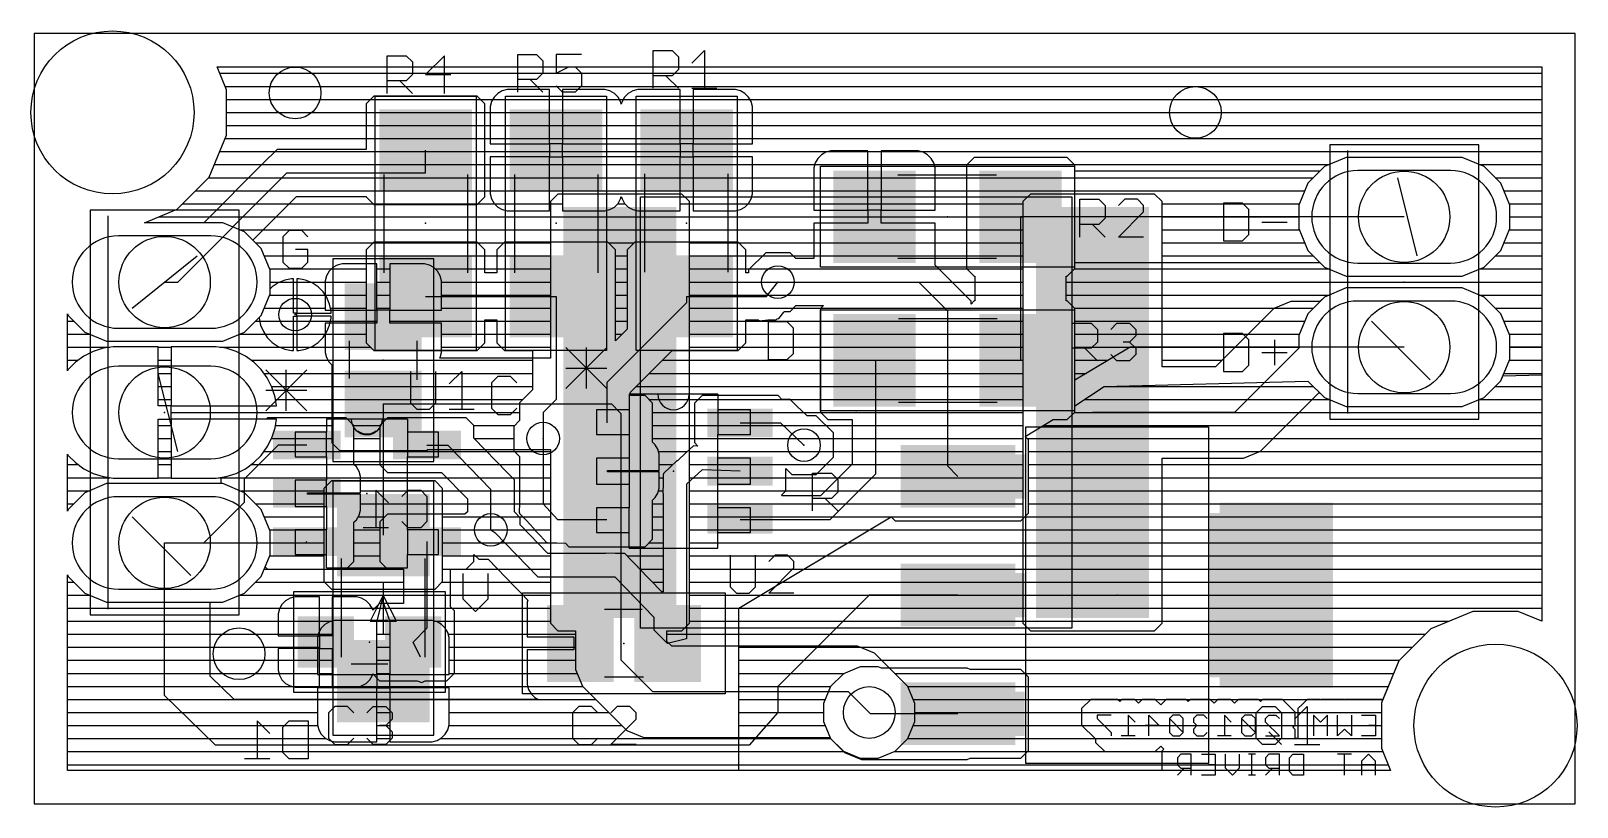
# Model space of a CAD drawing. Extents: x 0 to 1.18, y 0 to 0.59.
import ezdxf

# ---------------------------------------------------------------- set-up
doc = ezdxf.new("R2010")
doc.units = 0
for name, color, linetype in [('1', 14, 'CONTINUOUS'), ('16', 174, 'CONTINUOUS'), ('17', 94, 'CONTINUOUS'), ('18', 94, 'CONTINUOUS'), ('19', 54, 'CONTINUOUS'), ('20', 178, 'CONTINUOUS'), ('21', 251, 'CONTINUOUS'), ('22', 251, 'CONTINUOUS'), ('23', 178, 'CONTINUOUS'), ('24', 178, 'CONTINUOUS'), ('25', 251, 'CONTINUOUS'), ('26', 251, 'CONTINUOUS'), ('39', 14, 'CONTINUOUS'), ('40', 174, 'CONTINUOUS'), ('51', 251, 'CONTINUOUS'), ('52', 251, 'CONTINUOUS')]:
    doc.layers.add(name, color=color, linetype=linetype)

# ---------------------------------------------------------------- blocks, each defined once
blk = doc.blocks.new('PIE')
blk.add_circle((0, 0), 0.5)
blk = doc.blocks.new('RECT')
blk.add_solid([(-0.5, -0.5), (0.5, -0.5), (-0.5, 0.5), (0.5, 0.5)])
blk = doc.blocks.new('LONGP100')
blk.add_lwpolyline([(-0.5, -0.5), (0.5, -0.5, 1), (0.5, 0.5), (-0.5, 0.5, 1)], format="xyb", close=True)
blk = doc.blocks.new('ROUNDV')
blk.add_circle((0, 0), 0.5)

msp = doc.modelspace()

# ---------------------------------------------------------------- linework, layer by layer
at = {"layer": '1'}
for p, q in [((0.1475, 0.547405), (0.14019, 0.565051)), ((0.14019, 0.565051), (1.155602, 0.565051)), ((0.142283, 0.56), (1.155602, 0.56)), ((1.155602, 0.565051), (1.155602, 0.35)), ((0.146425, 0.55), (1.155602, 0.55)), ((0.1475, 0.512595), (0.1475, 0.547405)), ((0.358718, 0.546458), (0.355298, 0.544483)), ((0.362533, 0.54748), (0.358718, 0.546458)), ((0.395, 0.54748), (0.362533, 0.54748)), ((0.395, 0.505985), (0.395, 0.54748)), ((0.437467, 0.54748), (0.405, 0.54748)), ((0.405, 0.54748), (0.405, 0.505985)), ((0.441282, 0.546458), (0.437467, 0.54748)), ((0.444702, 0.544483), (0.441282, 0.546458)), ((0.458718, 0.546458), (0.455298, 0.544483)), ((0.462533, 0.54748), (0.458718, 0.546458)), ((0.495, 0.54748), (0.462533, 0.54748)), ((0.495, 0.505985), (0.495, 0.54748)), ((0.537467, 0.54748), (0.505, 0.54748)), ((0.505, 0.54748), (0.505, 0.505985)), ((0.541282, 0.546458), (0.537467, 0.54748)), ((0.544702, 0.544483), (0.541282, 0.546458)), ((0.1475, 0.54), (0.257885, 0.54)), ((0.260366, 0.54248), (0.254508, 0.536622)), ((0.254508, 0.536622), (0.254508, 0.501622)), ((0.339634, 0.54248), (0.260366, 0.54248)), ((0.345492, 0.536622), (0.339634, 0.54248)), ((0.342114, 0.54), (0.351529, 0.54)), ((0.345492, 0.465346), (0.345492, 0.536622)), ((0.35053, 0.53827), (0.349508, 0.534455)), ((0.349508, 0.534455), (0.349508, 0.505984)), ((0.352505, 0.54169), (0.35053, 0.53827)), ((0.355298, 0.544483), (0.352505, 0.54169)), ((0.395, 0.54), (0.405, 0.54)), ((0.447495, 0.54169), (0.444702, 0.544483)), ((0.44947, 0.53827), (0.447495, 0.54169)), ((0.448471, 0.54), (0.451529, 0.54)), ((0.45, 0.536291), (0.44947, 0.53827)), ((0.45053, 0.53827), (0.45, 0.536291)), ((0.452505, 0.54169), (0.45053, 0.53827)), ((0.455298, 0.544483), (0.452505, 0.54169)), ((0.495, 0.54), (0.505, 0.54)), ((0.547495, 0.54169), (0.544702, 0.544483)), ((0.54947, 0.53827), (0.547495, 0.54169)), ((0.548471, 0.54), (1.155602, 0.54)), ((0.550492, 0.534455), (0.54947, 0.53827)), ((0.550492, 0.505984), (0.550492, 0.534455)), ((0.1475, 0.53), (0.254508, 0.53)), ((0.345492, 0.53), (0.349508, 0.53)), ((0.395, 0.53), (0.405, 0.53)), ((0.495, 0.53), (0.505, 0.53)), ((0.550492, 0.53), (1.155602, 0.53)), ((0.134179, 0.480435), (0.1475, 0.512595)), ((0.146425, 0.51), (0.254508, 0.51)), ((0.1475, 0.52), (0.254508, 0.52)), ((0.345492, 0.52), (0.349508, 0.52)), ((0.345492, 0.51), (0.349508, 0.51)), ((0.395, 0.52), (0.405, 0.52)), ((0.395, 0.51), (0.405, 0.51)), ((0.495, 0.52), (0.505, 0.52)), ((0.495, 0.51), (0.505, 0.51)), ((0.550492, 0.52), (1.155602, 0.52)), ((0.550492, 0.51), (1.155602, 0.51)), ((0.142283, 0.5), (0.184544, 0.5)), ((0.186166, 0.501622), (0.175622, 0.491078)), ((0.254508, 0.501622), (0.186166, 0.501622)), ((0.299921, 0.483622), (0.3, 0.500984)), ((0.345492, 0.5), (0.395, 0.5)), ((0.349508, 0.505984), (0.395, 0.505984)), ((0.405, 0.505985), (0.395, 0.505985)), ((0.395, 0.505984), (0.395, 0.495984)), ((0.405, 0.495984), (0.405, 0.505984)), ((0.405, 0.505984), (0.495, 0.505984)), ((0.405, 0.5), (0.495, 0.5)), ((0.505, 0.505985), (0.495, 0.505985)), ((0.495, 0.505984), (0.495, 0.495984)), ((0.505, 0.495984), (0.505, 0.505984)), ((0.505, 0.505984), (0.550492, 0.505984)), ((0.505, 0.5), (0.608709, 0.5)), ((0.60673, 0.49947), (0.603309, 0.497495)), ((0.610545, 0.500492), (0.60673, 0.49947)), ((0.639016, 0.500492), (0.610545, 0.500492)), ((0.639016, 0.455), (0.639016, 0.500492)), ((0.639016, 0.5), (0.649015, 0.5)), ((0.677487, 0.500492), (0.649015, 0.500492)), ((0.649015, 0.500492), (0.649015, 0.455)), ((0.681302, 0.49947), (0.677487, 0.500492)), ((0.679323, 0.5), (1.155602, 0.5)), ((0.684722, 0.497495), (0.681302, 0.49947)), ((0.175622, 0.491078), (0.129977, 0.445433)), ((0.138141, 0.49), (0.174544, 0.49)), ((0.345492, 0.49), (0.349508, 0.49)), ((0.395, 0.495984), (0.349508, 0.495984)), ((0.349508, 0.495984), (0.349508, 0.467513)), ((0.395, 0.454488), (0.395, 0.495984)), ((0.395, 0.495984), (0.405, 0.495984)), ((0.395, 0.49), (0.405, 0.49)), ((0.449508, 0.495984), (0.405, 0.495984)), ((0.405, 0.495984), (0.405, 0.454488)), ((0.495, 0.495984), (0.449508, 0.495984)), ((0.495, 0.454488), (0.495, 0.495984)), ((0.495, 0.495984), (0.505, 0.495984)), ((0.495, 0.49), (0.505, 0.49)), ((0.550492, 0.495984), (0.505, 0.495984)), ((0.505, 0.495984), (0.505, 0.454488)), ((0.550492, 0.467513), (0.550492, 0.495984)), ((0.550492, 0.49), (0.598199, 0.49)), ((0.598542, 0.491282), (0.59752, 0.487467)), ((0.59752, 0.487467), (0.59752, 0.455)), ((0.600517, 0.494702), (0.598542, 0.491282)), ((0.603309, 0.497495), (0.600517, 0.494702)), ((0.639016, 0.49), (0.649015, 0.49)), ((0.687515, 0.494702), (0.684722, 0.497495)), ((0.689489, 0.491282), (0.687515, 0.494702)), ((0.690512, 0.487467), (0.689489, 0.491282)), ((0.689833, 0.49), (0.714854, 0.49)), ((0.690512, 0.455), (0.690512, 0.487467)), ((0.720346, 0.495492), (0.714488, 0.489634)), ((0.714488, 0.489634), (0.714488, 0.410366)), ((0.791622, 0.495492), (0.720346, 0.495492)), ((0.79748, 0.489634), (0.791622, 0.495492)), ((0.797114, 0.49), (0.992413, 0.49)), ((0.79748, 0.485), (0.79748, 0.489634)), ((0.988831, 0.488516), (0.985315, 0.485)), ((1.00553, 0.495433), (0.988831, 0.488516)), ((1.09447, 0.495433), (1.00553, 0.495433)), ((1.111169, 0.488516), (1.09447, 0.495433)), ((1.107587, 0.49), (1.155602, 0.49)), ((1.123949, 0.475736), (1.111169, 0.488516)), ((0.109565, 0.455821), (0.134179, 0.480435)), ((0.11, 0.4), (0.193622, 0.483622)), ((0.133744, 0.48), (0.164544, 0.48)), ((0.193622, 0.483622), (0.299921, 0.483622)), ((0.345492, 0.48), (0.349508, 0.48)), ((0.395, 0.48), (0.405, 0.48)), ((0.495, 0.48), (0.505, 0.48)), ((0.550492, 0.48), (0.59752, 0.48)), ((0.639016, 0.48), (0.649015, 0.48)), ((0.690512, 0.48), (0.714488, 0.48)), ((0.985315, 0.485), (0.79748, 0.485)), ((1.119685, 0.48), (1.155602, 0.48)), ((1.130866, 0.459037), (1.123949, 0.475736)), ((0.123744, 0.47), (0.154544, 0.47)), ((0.16757, 0.432115), (0.201078, 0.465622)), ((0.201078, 0.465622), (0.254508, 0.465622)), ((0.254508, 0.465622), (0.254508, 0.465346)), ((0.254508, 0.465346), (0.260366, 0.459488)), ((0.339634, 0.459488), (0.345492, 0.465346)), ((0.345492, 0.47), (0.349508, 0.47)), ((0.349508, 0.467513), (0.35053, 0.463698)), ((0.35053, 0.463698), (0.352505, 0.460278)), ((0.395, 0.47), (0.405, 0.47)), ((0.447495, 0.460278), (0.44947, 0.463698)), ((0.44947, 0.463698), (0.45, 0.465677)), ((0.45, 0.465677), (0.45053, 0.463698)), ((0.45053, 0.463698), (0.452505, 0.460278)), ((0.495, 0.47), (0.505, 0.47)), ((0.547495, 0.460278), (0.54947, 0.463698)), ((0.54947, 0.463698), (0.550492, 0.467513)), ((0.550492, 0.47), (0.59752, 0.47)), ((0.639016, 0.47), (0.649015, 0.47)), ((0.690512, 0.47), (0.714488, 0.47)), ((1.126325, 0.47), (1.155602, 0.47)), ((0.084485, 0.445433), (0.109565, 0.455821)), ((0.113744, 0.46), (0.144544, 0.46)), ((0.195456, 0.46), (0.259854, 0.46)), ((0.260366, 0.459488), (0.339634, 0.459488)), ((0.340146, 0.46), (0.352783, 0.46)), ((0.352505, 0.460278), (0.355298, 0.457485)), ((0.355298, 0.457485), (0.358718, 0.45551)), ((0.358718, 0.45551), (0.362533, 0.454488)), ((0.362533, 0.454488), (0.395, 0.454488)), ((0.395, 0.46), (0.405, 0.46)), ((0.405, 0.454488), (0.437467, 0.454488)), ((0.437467, 0.454488), (0.441282, 0.45551)), ((0.441282, 0.45551), (0.444702, 0.457485)), ((0.444702, 0.457485), (0.447495, 0.460278)), ((0.447217, 0.46), (0.452783, 0.46)), ((0.452505, 0.460278), (0.455298, 0.457485)), ((0.455298, 0.457485), (0.458718, 0.45551)), ((0.458718, 0.45551), (0.462533, 0.454488)), ((0.462533, 0.454488), (0.495, 0.454488)), ((0.495, 0.46), (0.505, 0.46)), ((0.505, 0.454488), (0.537467, 0.454488)), ((0.537467, 0.454488), (0.541282, 0.45551)), ((0.541282, 0.45551), (0.544702, 0.457485)), ((0.544702, 0.457485), (0.547495, 0.460278)), ((0.547217, 0.46), (0.59752, 0.46)), ((0.59752, 0.455), (0.639015, 0.455)), ((0.639015, 0.455), (0.639015, 0.445)), ((0.639016, 0.46), (0.649015, 0.46)), ((0.649015, 0.455), (0.639016, 0.455)), ((0.649016, 0.445), (0.649016, 0.455)), ((0.649016, 0.455), (0.690512, 0.455)), ((0.690512, 0.46), (0.714488, 0.46)), ((1.130467, 0.46), (1.155602, 0.46)), ((1.130866, 0.440963), (1.130866, 0.459037)), ((0.129977, 0.445433), (0.084485, 0.445433)), ((0.095511, 0.45), (0.134544, 0.45)), ((0.175456, 0.44), (0.59752, 0.44)), ((0.185456, 0.45), (0.639015, 0.45)), ((0.639015, 0.445), (0.59752, 0.445)), ((0.59752, 0.445), (0.59752, 0.418)), ((0.649016, 0.45), (0.714488, 0.45)), ((0.690512, 0.445), (0.649016, 0.445)), ((0.690512, 0.412944), (0.690512, 0.445)), ((0.690512, 0.44), (0.714488, 0.44)), ((1.05, 0.45), (0.755984, 0.45)), ((0.755984, 0.45), (0.755984, 0.34)), ((1.123949, 0.424264), (1.130866, 0.440963)), ((1.130467, 0.44), (1.155602, 0.44)), ((1.130866, 0.45), (1.155602, 0.45)), ((0.173949, 0.425736), (0.16757, 0.432115)), ((0.169685, 0.43), (0.259854, 0.43)), ((0.260366, 0.430512), (0.254508, 0.424654)), ((0.339634, 0.430512), (0.260366, 0.430512)), ((0.345492, 0.424654), (0.339634, 0.430512)), ((0.340146, 0.43), (0.359854, 0.43)), ((0.360366, 0.430512), (0.354508, 0.424654)), ((0.439634, 0.430512), (0.360366, 0.430512)), ((0.445492, 0.424654), (0.439634, 0.430512)), ((0.440146, 0.43), (0.459854, 0.43)), ((0.460366, 0.430512), (0.454508, 0.424654)), ((0.539634, 0.430512), (0.460366, 0.430512)), ((0.545492, 0.424654), (0.539634, 0.430512)), ((0.540146, 0.43), (0.59752, 0.43)), ((0.690512, 0.43), (0.714488, 0.43)), ((1.126325, 0.43), (1.155602, 0.43)), ((0.180866, 0.409037), (0.173949, 0.425736)), ((0.176325, 0.42), (0.254508, 0.42)), ((0.254508, 0.424654), (0.254508, 0.353377)), ((0.345492, 0.407016), (0.345492, 0.424654)), ((0.345492, 0.42), (0.354508, 0.42)), ((0.354508, 0.424654), (0.354508, 0.407016)), ((0.445492, 0.354948), (0.445492, 0.424654)), ((0.445492, 0.42), (0.454508, 0.42)), ((0.454508, 0.424654), (0.454508, 0.363964)), ((0.545492, 0.407016), (0.545492, 0.424654)), ((0.545492, 0.42), (0.55818, 0.42)), ((0.56068, 0.4225), (0.5475, 0.40932)), ((0.57932, 0.4225), (0.56068, 0.4225)), ((0.58382, 0.418), (0.57932, 0.4225)), ((0.58182, 0.42), (0.59752, 0.42)), ((0.59752, 0.418), (0.58382, 0.418)), ((0.690512, 0.42), (0.714488, 0.42)), ((0.79748, 0.410366), (0.79748, 0.415)), ((0.79748, 0.415), (0.985315, 0.415)), ((0.985315, 0.415), (0.988831, 0.411484)), ((1.111169, 0.411484), (1.123949, 0.424264)), ((1.119685, 0.42), (1.155602, 0.42)), ((0.180467, 0.41), (0.254508, 0.41)), ((0.180866, 0.394757), (0.180866, 0.409037)), ((0.345492, 0.41), (0.354508, 0.41)), ((0.354508, 0.407016), (0.345492, 0.407016)), ((0.445492, 0.41), (0.454508, 0.41)), ((0.545492, 0.41), (0.54818, 0.41)), ((0.5475, 0.407016), (0.545492, 0.407016)), ((0.5475, 0.40932), (0.5475, 0.407016)), ((0.707456, 0.396), (0.690512, 0.412944)), ((0.693456, 0.41), (0.714854, 0.41)), ((0.714488, 0.410366), (0.720346, 0.404508)), ((0.720346, 0.404508), (0.720984, 0.404508)), ((0.720984, 0.404508), (0.720984, 0.385492)), ((0.790984, 0.385492), (0.790984, 0.404508)), ((0.790984, 0.404508), (0.791622, 0.404508)), ((0.791622, 0.404508), (0.79748, 0.410366)), ((0.797115, 0.41), (0.992413, 0.41)), ((0.988831, 0.411484), (1.00553, 0.404567)), ((1.00553, 0.404567), (1.09447, 0.404567)), ((1.09447, 0.404567), (1.111169, 0.411484)), ((1.107587, 0.41), (1.155602, 0.41)), ((0.1, 0.4), (0.11, 0.4)), ((0.180866, 0.4), (0.188495, 0.4)), ((0.18247, 0.396361), (0.180866, 0.394757)), ((0.186974, 0.39937), (0.18247, 0.396361)), ((0.191978, 0.401443), (0.186974, 0.39937)), ((0.197291, 0.4025), (0.191978, 0.401443)), ((0.19875, 0.4025), (0.197291, 0.4025)), ((0.19875, 0.376251), (0.19875, 0.4025)), ((0.19875, 0.4), (0.20125, 0.4)), ((0.202709, 0.4025), (0.20125, 0.4025)), ((0.20125, 0.4025), (0.20125, 0.376251)), ((0.208021, 0.401443), (0.202709, 0.4025)), ((0.213026, 0.39937), (0.208021, 0.401443)), ((0.211505, 0.4), (0.254508, 0.4)), ((0.21753, 0.396361), (0.213026, 0.39937)), ((0.221361, 0.39253), (0.21753, 0.396361)), ((0.22437, 0.388026), (0.221361, 0.39253)), ((0.445492, 0.4), (0.454508, 0.4)), ((0.561205, 0.389016), (0.57, 0.4)), ((0.57, 0.4), (0.678, 0.4)), ((0.678, 0.4), (0.7, 0.378)), ((0.703456, 0.4), (0.720984, 0.4)), ((0.718, 0.385456), (0.707456, 0.396)), ((0.790984, 0.4), (1.155602, 0.4)), ((1.00553, 0.395433), (0.988831, 0.388516)), ((1.09447, 0.395433), (1.00553, 0.395433)), ((1.111169, 0.388516), (1.09447, 0.395433)), ((0.19875, 0.39), (0.20125, 0.39)), ((0.19875, 0.38), (0.20125, 0.38)), ((0.223051, 0.39), (0.254508, 0.39)), ((0.226443, 0.383021), (0.22437, 0.388026)), ((0.2275, 0.377709), (0.226443, 0.383021)), ((0.227044, 0.38), (0.254508, 0.38)), ((0.3, 0.389016), (0.4, 0.389016)), ((0.4, 0.389016), (0.4, 0.31)), ((0.5, 0.384), (0.439, 0.323)), ((0.445492, 0.39), (0.454508, 0.39)), ((0.445492, 0.38), (0.454508, 0.38)), ((0.5, 0.389016), (0.5, 0.384)), ((0.5, 0.389016), (0.561205, 0.389016)), ((0.57932, 0.3775), (0.58382, 0.382)), ((0.58182, 0.38), (0.602886, 0.38)), ((0.58382, 0.382), (0.604886, 0.382)), ((0.604886, 0.382), (0.60252, 0.379634)), ((0.60252, 0.379634), (0.60252, 0.300366)), ((0.713456, 0.39), (0.720984, 0.39)), ((0.720346, 0.385492), (0.718, 0.383146)), ((0.718, 0.383146), (0.718, 0.385456)), ((0.720984, 0.385492), (0.720346, 0.385492)), ((0.790984, 0.39), (0.992413, 0.39)), ((0.791622, 0.385492), (0.790984, 0.385492)), ((0.79748, 0.379634), (0.791622, 0.385492)), ((0.797114, 0.38), (0.980315, 0.38)), ((0.79748, 0.324754), (0.79748, 0.379634)), ((0.988831, 0.388516), (0.976051, 0.375736)), ((1.107587, 0.39), (1.155602, 0.39)), ((1.123949, 0.375736), (1.111169, 0.388516)), ((1.119685, 0.38), (1.155602, 0.38)), ((0.0255, 0.332031), (0.0255, 0.375594)), ((0.0255, 0.375594), (0.026051, 0.374264)), ((0.0255, 0.37), (0.030315, 0.37)), ((0.026051, 0.374264), (0.038831, 0.361484)), ((0.161169, 0.361484), (0.1725, 0.372815)), ((0.169685, 0.37), (0.172956, 0.37)), ((0.1725, 0.372815), (0.1725, 0.372291)), ((0.1725, 0.372291), (0.173557, 0.366978)), ((0.20125, 0.376251), (0.19875, 0.376251)), ((0.19875, 0.3475), (0.19875, 0.373749)), ((0.19875, 0.373749), (0.20125, 0.373749)), ((0.19875, 0.37), (0.20125, 0.37)), ((0.20125, 0.373749), (0.20125, 0.3475)), ((0.201251, 0.37375), (0.201251, 0.37625)), ((0.201251, 0.37625), (0.2275, 0.37625)), ((0.2275, 0.37375), (0.201251, 0.37375)), ((0.226443, 0.366978), (0.2275, 0.372291)), ((0.227044, 0.37), (0.254508, 0.37)), ((0.2275, 0.37625), (0.2275, 0.377709)), ((0.2275, 0.372291), (0.2275, 0.37375)), ((0.345492, 0.353377), (0.345492, 0.371016)), ((0.345492, 0.371016), (0.354508, 0.371016)), ((0.345492, 0.37), (0.354508, 0.37)), ((0.354508, 0.371016), (0.354508, 0.353377)), ((0.445492, 0.37), (0.454508, 0.37)), ((0.545492, 0.353377), (0.545492, 0.371016)), ((0.545492, 0.371016), (0.554886, 0.371016)), ((0.545492, 0.37), (0.60252, 0.37)), ((0.554886, 0.371016), (0.555774, 0.370305)), ((0.555774, 0.370305), (0.562197, 0.371016)), ((0.562197, 0.371016), (0.568661, 0.371016)), ((0.568661, 0.371016), (0.569465, 0.37182)), ((0.569465, 0.37182), (0.570595, 0.371945)), ((0.570595, 0.371945), (0.574634, 0.37699)), ((0.574634, 0.37699), (0.575145, 0.3775)), ((0.575145, 0.3775), (0.57932, 0.3775)), ((0.7, 0.378), (0.7, 0.258976)), ((0.79748, 0.37), (0.973675, 0.37)), ((0.976051, 0.375736), (0.969134, 0.359037)), ((1.130866, 0.359037), (1.123949, 0.375736)), ((1.126325, 0.37), (1.155602, 0.37)), ((0.0255, 0.36), (0.042413, 0.36)), ((0.038831, 0.361484), (0.05553, 0.354567)), ((0.14447, 0.354567), (0.161169, 0.361484)), ((0.157587, 0.36), (0.176949, 0.36)), ((0.173557, 0.366978), (0.17563, 0.361974)), ((0.17563, 0.361974), (0.178639, 0.35747)), ((0.178639, 0.35747), (0.18247, 0.353639)), ((0.19875, 0.36), (0.20125, 0.36)), ((0.21753, 0.353639), (0.221361, 0.35747)), ((0.221361, 0.35747), (0.22437, 0.361974)), ((0.223051, 0.36), (0.254508, 0.36)), ((0.22437, 0.361974), (0.226443, 0.366978)), ((0.345492, 0.36), (0.354508, 0.36)), ((0.454508, 0.363964), (0.445492, 0.354948)), ((0.445492, 0.36), (0.450544, 0.36)), ((0.545492, 0.36), (0.60252, 0.36)), ((0.79748, 0.36), (0.969533, 0.36)), ((0.969134, 0.359037), (0.969134, 0.35)), ((1.130467, 0.36), (1.155602, 0.36)), ((1.130866, 0.35), (1.130866, 0.359037)), ((0.0255, 0.35), (0.057864, 0.35)), ((0.045207, 0.346738), (0.038134, 0.343134)), ((0.052757, 0.349191), (0.045207, 0.346738)), ((0.060598, 0.350433), (0.052757, 0.349191)), ((0.05553, 0.354567), (0.14447, 0.354567)), ((0.095, 0.350433), (0.060598, 0.350433)), ((0.095, 0.305), (0.095, 0.350433)), ((0.095, 0.35), (0.105, 0.35)), ((0.139402, 0.350433), (0.105, 0.350433)), ((0.105, 0.350433), (0.105, 0.305)), ((0.147243, 0.349191), (0.139402, 0.350433)), ((0.142136, 0.35), (0.188494, 0.35)), ((0.154793, 0.346738), (0.147243, 0.349191)), ((0.161866, 0.343134), (0.154793, 0.346738)), ((0.18247, 0.353639), (0.186974, 0.35063)), ((0.186974, 0.35063), (0.191978, 0.348557)), ((0.191978, 0.348557), (0.197291, 0.3475)), ((0.197291, 0.3475), (0.19875, 0.3475)), ((0.19875, 0.35), (0.20125, 0.35)), ((0.20125, 0.3475), (0.202709, 0.3475)), ((0.202709, 0.3475), (0.208021, 0.348557)), ((0.208021, 0.348557), (0.213026, 0.35063)), ((0.211506, 0.35), (0.257885, 0.35)), ((0.213026, 0.35063), (0.21753, 0.353639)), ((0.254508, 0.353377), (0.260366, 0.34752)), ((0.260366, 0.34752), (0.339634, 0.34752)), ((0.339634, 0.34752), (0.345492, 0.353377)), ((0.342115, 0.35), (0.357885, 0.35)), ((0.354508, 0.353377), (0.360366, 0.34752)), ((0.360366, 0.34752), (0.382, 0.34752)), ((0.382, 0.34752), (0.382, 0.317456)), ((0.457, 0.315544), (0.488975, 0.34752)), ((0.488975, 0.34752), (0.539634, 0.34752)), ((0.539634, 0.34752), (0.545492, 0.353377)), ((0.542115, 0.35), (0.60252, 0.35)), ((0.84, 0.35), (0.79748, 0.324754)), ((0.79748, 0.35), (0.969134, 0.35)), ((0.969134, 0.35), (0.84, 0.35)), ((1.155602, 0.35), (1.130866, 0.35)), ((1.130866, 0.35), (1.155602, 0.35)), ((0.0255, 0.34), (0.03382, 0.34)), ((0.026099, 0.332855), (0.0255, 0.332031)), ((0.031712, 0.338468), (0.026099, 0.332855)), ((0.038134, 0.343134), (0.031712, 0.338468)), ((0.095, 0.34), (0.105, 0.34)), ((0.168288, 0.338468), (0.161866, 0.343134)), ((0.16618, 0.34), (0.382, 0.34)), ((0.173901, 0.332855), (0.168288, 0.338468)), ((0.178567, 0.326433), (0.173901, 0.332855)), ((0.481456, 0.34), (0.60252, 0.34)), ((0.645, 0.339016), (0.644016, 0.34)), ((0.645, 0.253), (0.645, 0.339016)), ((0.79748, 0.34), (0.823158, 0.34)), ((0.095, 0.33), (0.105, 0.33)), ((0.095, 0.32), (0.105, 0.32)), ((0.175975, 0.33), (0.382, 0.33)), ((0.182171, 0.319359), (0.178567, 0.326433)), ((0.181845, 0.32), (0.382, 0.32)), ((0.439, 0.323), (0.439, 0.292)), ((0.461456, 0.32), (0.60252, 0.32)), ((0.471456, 0.33), (0.60252, 0.33)), ((0.79748, 0.33), (0.806316, 0.33)), ((0.79748, 0.304987), (0.82, 0.32)), ((0.82, 0.32), (0.976204, 0.324111)), ((0.82, 0.32), (0.980315, 0.32)), ((0.976204, 0.324111), (0.988831, 0.311484)), ((1.111169, 0.311484), (1.123949, 0.324264)), ((1.119685, 0.32), (1.155602, 0.32)), ((1.123949, 0.324264), (1.125513, 0.32804)), ((1.125513, 0.32804), (1.155602, 0.328832)), ((1.155602, 0.328832), (1.155602, 0.139962)), ((0.095, 0.31), (0.105, 0.31)), ((0.184624, 0.31181), (0.182171, 0.319359)), ((0.185703, 0.305), (0.184624, 0.31181)), ((0.184911, 0.31), (0.374544, 0.31)), ((0.382, 0.317456), (0.372, 0.307456)), ((0.4, 0.31), (0.39, 0.3)), ((0.457, 0.313), (0.457, 0.315544)), ((0.468142, 0.313), (0.457, 0.313)), ((0.474, 0.307142), (0.468142, 0.313)), ((0.471142, 0.31), (0.508858, 0.31)), ((0.511858, 0.313), (0.506, 0.307142)), ((0.570142, 0.313), (0.511858, 0.313)), ((0.573103, 0.310039), (0.570142, 0.313)), ((0.578939, 0.310205), (0.573103, 0.310039)), ((0.579156, 0.31), (0.578939, 0.310205)), ((0.579456, 0.31), (0.579156, 0.31)), ((0.579156, 0.31), (0.60252, 0.31)), ((0.584546, 0.30491), (0.579456, 0.31)), ((0.805, 0.31), (0.992413, 0.31)), ((0.988831, 0.311484), (1.00553, 0.304567)), ((1.09447, 0.304567), (1.111169, 0.311484)), ((1.107587, 0.31), (1.155602, 0.31)), ((0.105, 0.305), (0.095, 0.305)), ((0.105, 0.295), (0.105, 0.305)), ((0.105, 0.305), (0.185703, 0.305)), ((0.105, 0.3), (0.372, 0.3)), ((0.372, 0.307456), (0.372, 0.29382)), ((0.39, 0.3), (0.39, 0.28)), ((0.474, 0.277213), (0.474, 0.307142)), ((0.474, 0.3), (0.506, 0.3)), ((0.506, 0.307142), (0.506, 0.276858)), ((0.592392, 0.2975), (0.584546, 0.30491)), ((0.589745, 0.3), (0.602885, 0.3)), ((0.59932, 0.2975), (0.592392, 0.2975)), ((0.6125, 0.28432), (0.59932, 0.2975)), ((0.60252, 0.300366), (0.608377, 0.294508)), ((0.791622, 0.294508), (0.79748, 0.300366)), ((0.797115, 0.3), (1.155602, 0.3)), ((0.79748, 0.300366), (0.79748, 0.304987)), ((1.00553, 0.304567), (1.09447, 0.304567)), ((0.095, 0.249567), (0.095, 0.294999)), ((0.095, 0.294999), (0.105, 0.294999)), ((0.095, 0.29), (0.105, 0.29)), ((0.177858, 0.295), (0.105, 0.295)), ((0.105, 0.294999), (0.105, 0.249567)), ((0.178858, 0.296), (0.177858, 0.295)), ((0.239142, 0.296), (0.178858, 0.296)), ((0.245, 0.290142), (0.239142, 0.296)), ((0.245, 0.260213), (0.245, 0.290142)), ((0.245, 0.29), (0.265, 0.29)), ((0.270858, 0.296), (0.265, 0.290142)), ((0.265, 0.290142), (0.265, 0.259858)), ((0.331142, 0.296), (0.270858, 0.296)), ((0.337, 0.290142), (0.331142, 0.296)), ((0.337, 0.280238), (0.337, 0.290142)), ((0.337, 0.29), (0.36818, 0.29)), ((0.372, 0.29382), (0.3675, 0.28932)), ((0.3675, 0.28932), (0.3675, 0.27068)), ((0.474, 0.29), (0.506, 0.29)), ((0.541, 0.292), (0.572, 0.292)), ((0.572, 0.292), (0.59, 0.275)), ((0.60682, 0.29), (0.627, 0.29)), ((0.608377, 0.294508), (0.627, 0.294508)), ((0.627, 0.294508), (0.627, 0.260456)), ((0.759444, 0.281666), (0.780847, 0.294508)), ((0.773333, 0.29), (1.155602, 0.29)), ((0.780847, 0.294508), (0.791622, 0.294508)), ((0.095, 0.28), (0.105, 0.28)), ((0.187, 0.275), (0.161, 0.249)), ((0.209, 0.275), (0.187, 0.275)), ((0.245, 0.28), (0.265, 0.28)), ((0.301, 0.275), (0.317, 0.275)), ((0.317, 0.275), (0.35, 0.241)), ((0.362822, 0.253633), (0.337, 0.280238)), ((0.337231, 0.28), (0.3675, 0.28)), ((0.39, 0.28), (0.39, 0.23)), ((0.474, 0.28), (0.506, 0.28)), ((0.476003, 0.27521), (0.474, 0.277213)), ((0.477978, 0.27179), (0.476003, 0.27521)), ((0.505169, 0.274246), (0.499768, 0.269206)), ((0.505264, 0.274243), (0.505169, 0.274246)), ((0.505333, 0.274307), (0.505264, 0.274243)), ((0.508697, 0.27416), (0.505333, 0.274307)), ((0.506, 0.276858), (0.508697, 0.27416)), ((0.6125, 0.26568), (0.6125, 0.28432)), ((0.6125, 0.28), (0.627, 0.28)), ((0.761988, 0.279122), (0.759444, 0.281666)), ((0.76111, 0.28), (1.155602, 0.28)), ((0.761988, 0.222846), (0.761988, 0.279122)), ((0.0255, 0.224406), (0.0255, 0.267969)), ((0.0255, 0.267969), (0.026099, 0.267145)), ((0.026099, 0.267145), (0.031712, 0.261532)), ((0.031712, 0.261532), (0.038134, 0.256866)), ((0.095, 0.27), (0.105, 0.27)), ((0.245, 0.27), (0.265, 0.27)), ((0.346937, 0.27), (0.36818, 0.27)), ((0.3675, 0.27068), (0.372, 0.26618)), ((0.372, 0.26618), (0.372, 0.230391)), ((0.479, 0.267975), (0.477978, 0.27179)), ((0.478457, 0.27), (0.500619, 0.27)), ((0.479, 0.2555), (0.479, 0.267975)), ((0.492544, 0.263), (0.487548, 0.258004)), ((0.492998, 0.263), (0.492544, 0.263)), ((0.499768, 0.269206), (0.492998, 0.263)), ((0.59932, 0.2525), (0.6125, 0.26568)), ((0.6125, 0.27), (0.627, 0.27)), ((0.761988, 0.27), (1.155602, 0.27)), ((0.0255, 0.26), (0.03382, 0.26)), ((0.0255, 0.25), (0.057863, 0.25)), ((0.038134, 0.256866), (0.045207, 0.253262)), ((0.045207, 0.253262), (0.052757, 0.250809)), ((0.052757, 0.250809), (0.060598, 0.249567)), ((0.060598, 0.249567), (0.095, 0.249567)), ((0.095, 0.26), (0.105, 0.26)), ((0.095, 0.25), (0.105, 0.25)), ((0.105, 0.249567), (0.139402, 0.249567)), ((0.139402, 0.249567), (0.143, 0.250137)), ((0.142136, 0.25), (0.143, 0.25)), ((0.143, 0.250137), (0.143, 0.245433)), ((0.161, 0.249), (0.161, 0.231)), ((0.247003, 0.25821), (0.245, 0.260213)), ((0.245213, 0.26), (0.265, 0.26)), ((0.248978, 0.25479), (0.247003, 0.25821)), ((0.25, 0.250975), (0.248978, 0.25479)), ((0.25, 0.2385), (0.25, 0.250975)), ((0.25, 0.25), (0.31618, 0.25)), ((0.265, 0.259858), (0.270858, 0.254)), ((0.270858, 0.254), (0.312298, 0.254)), ((0.312298, 0.254), (0.332, 0.233701)), ((0.356643, 0.26), (0.372, 0.26)), ((0.368, 0.248456), (0.362822, 0.253633)), ((0.366456, 0.25), (0.372, 0.25)), ((0.439501, 0.2545), (0.439501, 0.2555)), ((0.439501, 0.2555), (0.479, 0.2555)), ((0.479, 0.2545), (0.439501, 0.2545)), ((0.479, 0.26), (0.489544, 0.26)), ((0.479, 0.242025), (0.479, 0.2545)), ((0.479, 0.25), (0.482, 0.25)), ((0.482321, 0.252777), (0.482, 0.252456)), ((0.482, 0.252456), (0.482, 0.245391)), ((0.482341, 0.253231), (0.482321, 0.252777)), ((0.487548, 0.258004), (0.482341, 0.253231)), ((0.512, 0.256), (0.5, 0.245)), ((0.541, 0.255), (0.512, 0.256)), ((0.576, 0.239858), (0.576, 0.25718)), ((0.576, 0.25718), (0.58068, 0.2525)), ((0.576, 0.25), (0.616544, 0.25)), ((0.58068, 0.2525), (0.59932, 0.2525)), ((0.627, 0.260456), (0.602544, 0.236)), ((0.60682, 0.26), (0.626544, 0.26)), ((0.61, 0.218), (0.645, 0.253)), ((0.7, 0.258976), (0.707992, 0.250984)), ((0.761988, 0.26), (1.155602, 0.26)), ((0.761988, 0.25), (1.155602, 0.25)), ((0.0255, 0.24), (0.042413, 0.24)), ((0.038831, 0.238516), (0.026051, 0.225736)), ((0.05553, 0.245433), (0.038831, 0.238516)), ((0.143, 0.245433), (0.05553, 0.245433)), ((0.209501, 0.2375), (0.209501, 0.2385)), ((0.209501, 0.2385), (0.25, 0.2385)), ((0.25, 0.2375), (0.209501, 0.2375)), ((0.25, 0.24), (0.325886, 0.24)), ((0.25, 0.225025), (0.25, 0.2375)), ((0.35, 0.21), (0.35, 0.241)), ((0.368, 0.248299), (0.368, 0.248456)), ((0.368109, 0.248186), (0.368, 0.248299)), ((0.368, 0.240867), (0.368109, 0.248186)), ((0.368, 0.22382), (0.368, 0.240867)), ((0.368, 0.24), (0.372, 0.24)), ((0.476003, 0.23479), (0.477978, 0.23821)), ((0.477978, 0.23821), (0.479, 0.242025)), ((0.478457, 0.24), (0.481766, 0.24)), ((0.482, 0.245391), (0.481693, 0.238333)), ((0.481693, 0.238333), (0.482, 0.237998)), ((0.482, 0.237998), (0.482, 0.162527)), ((0.5, 0.245), (0.5, 0.126535)), ((0.572642, 0.2365), (0.576, 0.239858)), ((0.576, 0.24), (0.606544, 0.24)), ((0.761988, 0.24), (1.155602, 0.24)), ((0.0255, 0.23), (0.030315, 0.23)), ((0.026051, 0.225736), (0.0255, 0.224406)), ((0.161, 0.231), (0.13, 0.2)), ((0.25, 0.23), (0.332, 0.23)), ((0.332, 0.233701), (0.332, 0.22382)), ((0.368, 0.23), (0.371983, 0.23)), ((0.372, 0.230391), (0.371693, 0.223333)), ((0.39, 0.23), (0.401, 0.218)), ((0.474, 0.232787), (0.476003, 0.23479)), ((0.474, 0.202858), (0.474, 0.232787)), ((0.474, 0.23), (0.482, 0.23)), ((0.573142, 0.236), (0.572642, 0.2365)), ((0.602544, 0.236), (0.573142, 0.236)), ((0.761988, 0.23), (1.155602, 0.23)), ((0.245, 0.215787), (0.247003, 0.21779)), ((0.245, 0.185858), (0.245, 0.215787)), ((0.247003, 0.21779), (0.248978, 0.22121)), ((0.248279, 0.22), (0.268858, 0.22)), ((0.248978, 0.22121), (0.25, 0.225025)), ((0.270858, 0.222), (0.265, 0.216142)), ((0.265, 0.216142), (0.265, 0.185858)), ((0.33018, 0.222), (0.270858, 0.222)), ((0.332, 0.22382), (0.33018, 0.222)), ((0.3725, 0.21932), (0.368, 0.22382)), ((0.371693, 0.223333), (0.372, 0.222998)), ((0.37182, 0.22), (0.374544, 0.22)), ((0.372, 0.222998), (0.372, 0.222544)), ((0.372, 0.222544), (0.376997, 0.217547)), ((0.3725, 0.213753), (0.3725, 0.21932)), ((0.393614, 0.192), (0.3725, 0.213753)), ((0.376997, 0.217547), (0.383, 0.210998)), ((0.401, 0.218), (0.439, 0.218)), ((0.474, 0.22), (0.482, 0.22)), ((0.54, 0.15), (0.656776, 0.220066)), ((0.541, 0.218), (0.61, 0.218)), ((0.656667, 0.22), (0.656842, 0.22)), ((0.656776, 0.220066), (0.659854, 0.216988)), ((0.659854, 0.216988), (0.75613, 0.216988)), ((0.75613, 0.216988), (0.761988, 0.222846)), ((0.759142, 0.22), (1.155602, 0.22)), ((0.245, 0.21), (0.265, 0.21)), ((0.35, 0.21), (0.353, 0.208)), ((0.353, 0.208), (0.386, 0.174)), ((0.376143, 0.21), (0.383544, 0.21)), ((0.383, 0.210998), (0.383, 0.210544)), ((0.383, 0.210544), (0.387996, 0.205548)), ((0.387996, 0.205548), (0.392769, 0.200341)), ((0.468142, 0.197), (0.474, 0.202858)), ((0.474, 0.21), (0.482, 0.21)), ((0.64, 0.21), (1.155602, 0.21)), ((0.1, 0.083), (0.1, 0.2)), ((0.1, 0.2), (0.13, 0.2)), ((0.13, 0.2), (0.208, 0.2)), ((0.208, 0.2), (0.209, 0.201)), ((0.245, 0.2), (0.265, 0.2)), ((0.245, 0.19), (0.265, 0.19)), ((0.301, 0.201), (0.301, 0.134535)), ((0.337, 0.185858), (0.337, 0.19118)), ((0.337, 0.19118), (0.34068, 0.1875)), ((0.337, 0.19), (0.33818, 0.19)), ((0.385849, 0.2), (0.393544, 0.2)), ((0.392769, 0.200341), (0.393223, 0.200321)), ((0.393223, 0.200321), (0.393544, 0.2)), ((0.393544, 0.2), (0.400609, 0.2)), ((0.437716, 0.192), (0.393614, 0.192)), ((0.400609, 0.2), (0.407142, 0.199716)), ((0.407142, 0.199716), (0.409858, 0.197)), ((0.409858, 0.197), (0.468142, 0.197)), ((0.43784, 0.19212), (0.437716, 0.192)), ((0.445149, 0.192), (0.43784, 0.19212)), ((0.452456, 0.192), (0.445149, 0.192)), ((0.452578, 0.191878), (0.452456, 0.192)), ((0.45275, 0.191875), (0.452578, 0.191878)), ((0.457832, 0.186624), (0.45275, 0.191875)), ((0.454565, 0.19), (0.482, 0.19)), ((0.471142, 0.2), (0.482, 0.2)), ((0.606667, 0.19), (1.155602, 0.19)), ((0.623333, 0.2), (1.155602, 0.2)), ((0.173949, 0.174264), (0.177067, 0.181791)), ((0.176325, 0.18), (0.178858, 0.18)), ((0.177067, 0.181791), (0.178858, 0.18)), ((0.178858, 0.18), (0.239142, 0.18)), ((0.239142, 0.18), (0.245, 0.185858)), ((0.239142, 0.18), (0.270858, 0.18)), ((0.265, 0.185858), (0.270858, 0.18)), ((0.270858, 0.18), (0.283, 0.18)), ((0.283, 0.18), (0.283, 0.153685)), ((0.319, 0.150945), (0.319, 0.18)), ((0.319, 0.18), (0.331142, 0.18)), ((0.331142, 0.18), (0.337, 0.185858)), ((0.331142, 0.18), (0.355092, 0.18)), ((0.34068, 0.1875), (0.347813, 0.1875)), ((0.347813, 0.1875), (0.368, 0.166701)), ((0.463, 0.181456), (0.457832, 0.186624)), ((0.463, 0.181283), (0.463, 0.181456)), ((0.481151, 0.162527), (0.463, 0.181283)), ((0.464242, 0.18), (0.482, 0.18)), ((0.59, 0.18), (1.155602, 0.18)), ((0.161169, 0.161484), (0.173949, 0.174264)), ((0.169685, 0.17), (0.283, 0.17)), ((0.319, 0.17), (0.364798, 0.17)), ((0.368, 0.166701), (0.368, 0.166544)), ((0.368, 0.166544), (0.373181, 0.161364)), ((0.386, 0.174), (0.445, 0.174)), ((0.445, 0.174), (0.475, 0.143)), ((0.473919, 0.17), (0.482, 0.17)), ((0.573333, 0.17), (1.155602, 0.17)), ((0.135, 0.097764), (0.135, 0.154567)), ((0.135, 0.154567), (0.14447, 0.154567)), ((0.14447, 0.154567), (0.161169, 0.161484)), ((0.157587, 0.16), (0.283, 0.16)), ((0.192672, 0.155688), (0.189879, 0.152895)), ((0.196092, 0.157663), (0.192672, 0.155688)), ((0.199907, 0.158685), (0.196092, 0.157663)), ((0.218693, 0.158685), (0.199907, 0.158685)), ((0.218693, 0.128843), (0.218693, 0.158685)), ((0.247164, 0.158685), (0.228378, 0.158685)), ((0.228378, 0.158685), (0.228378, 0.128843)), ((0.250979, 0.157663), (0.247164, 0.158685)), ((0.254399, 0.155688), (0.250979, 0.157663)), ((0.257192, 0.152895), (0.254399, 0.155688)), ((0.319, 0.16), (0.374504, 0.16)), ((0.373181, 0.161364), (0.378276, 0.156113)), ((0.378376, 0.156112), (0.377945, 0.154502)), ((0.377945, 0.154502), (0.377945, 0.128)), ((0.378276, 0.156113), (0.378376, 0.156112)), ((0.482, 0.162527), (0.481151, 0.162527)), ((0.556667, 0.16), (1.155602, 0.16)), ((0.64, 0.16), (0.57, 0.09)), ((0.707992, 0.16), (0.64, 0.16)), ((0.707992, 0.16), (0.952008, 0.16)), ((0.135, 0.15), (0.188207, 0.15)), ((0.187904, 0.149475), (0.186882, 0.14566)), ((0.186882, 0.14566), (0.186882, 0.128843)), ((0.189879, 0.152895), (0.187904, 0.149475)), ((0.218693, 0.15), (0.228378, 0.15)), ((0.259167, 0.149475), (0.257192, 0.152895)), ((0.258863, 0.15), (0.260984, 0.15)), ((0.25944, 0.148456), (0.259167, 0.149475)), ((0.264669, 0.153685), (0.25944, 0.148456)), ((0.283, 0.153685), (0.264669, 0.153685)), ((0.322118, 0.147827), (0.319, 0.150945)), ((0.319945, 0.15), (0.377945, 0.15)), ((0.322118, 0.100173), (0.322118, 0.147827)), ((0.475, 0.143), (0.475, 0.133465)), ((0.54, 0.0255), (0.54, 0.15)), ((0.54, 0.15), (1.155602, 0.15)), ((1.102595, 0.1475), (1.070435, 0.134179)), ((1.137405, 0.1475), (1.102595, 0.1475)), ((1.155602, 0.139962), (1.137405, 0.1475)), ((0.135, 0.14), (0.186882, 0.14)), ((0.218693, 0.14), (0.228378, 0.14)), ((0.301, 0.134535), (0.290465, 0.124)), ((0.322118, 0.14), (0.377945, 0.14)), ((0.475, 0.133465), (0.485465, 0.123)), ((0.54, 0.14), (1.084489, 0.14)), ((1.070435, 0.134179), (1.045821, 0.109565)), ((1.155511, 0.14), (1.155602, 0.14)), ((0.135, 0.13), (0.186882, 0.13)), ((0.135, 0.12), (0.218692, 0.12)), ((0.186882, 0.128843), (0.218692, 0.128843)), ((0.218692, 0.119157), (0.186882, 0.119157)), ((0.186882, 0.119157), (0.186882, 0.10234)), ((0.218692, 0.128843), (0.218692, 0.119157)), ((0.218693, 0.13), (0.228378, 0.13)), ((0.228378, 0.128843), (0.218693, 0.128843)), ((0.218693, 0.089315), (0.218693, 0.119157)), ((0.218693, 0.119157), (0.228378, 0.119157)), ((0.228378, 0.119157), (0.228378, 0.089315)), ((0.296, 0.112535), (0.290465, 0.124)), ((0.322118, 0.13), (0.377945, 0.13)), ((0.322118, 0.12), (0.413535, 0.12)), ((0.377945, 0.128), (0.413535, 0.128)), ((0.413535, 0.128), (0.413535, 0.118)), ((0.5, 0.126535), (0.485465, 0.123)), ((0.54, 0.13), (1.066256, 0.13)), ((0.54, 0.12), (1.056256, 0.12)), ((0.135, 0.11), (0.186882, 0.11)), ((0.218693, 0.11), (0.228378, 0.11)), ((0.322118, 0.11), (0.377945, 0.11)), ((0.413535, 0.118), (0.377945, 0.118)), ((0.377945, 0.118), (0.377945, 0.091498)), ((0.54, 0.11), (1.046256, 0.11)), ((1.045821, 0.109565), (1.0325, 0.077405)), ((0.135, 0.1), (0.187509, 0.1)), ((0.153232, 0.08), (0.135, 0.097764)), ((0.186882, 0.10234), (0.187904, 0.098525)), ((0.187904, 0.098525), (0.189879, 0.095105)), ((0.189879, 0.095105), (0.192672, 0.092312)), ((0.218693, 0.1), (0.228378, 0.1)), ((0.254399, 0.092312), (0.257192, 0.095105)), ((0.257192, 0.095105), (0.259167, 0.098525)), ((0.259167, 0.098525), (0.25944, 0.099544)), ((0.25944, 0.099544), (0.264669, 0.094315)), ((0.31626, 0.094315), (0.322118, 0.100173)), ((0.321945, 0.1), (0.377945, 0.1)), ((0.54, 0.1), (0.620967, 0.1)), ((0.620174, 0.099672), (0.610328, 0.089826)), ((0.633038, 0.105), (0.620174, 0.099672)), ((0.646962, 0.105), (0.633038, 0.105)), ((0.649338, 0.104016), (0.646962, 0.105)), ((0.714954, 0.104016), (0.649338, 0.104016)), ((0.717378, 0.103012), (0.714954, 0.104016)), ((0.75613, 0.103012), (0.717378, 0.103012)), ((0.761988, 0.097154), (0.75613, 0.103012)), ((0.759142, 0.1), (1.041859, 0.1)), ((0.761988, 0.040877), (0.761988, 0.097154)), ((0.139, 0.045), (0.1, 0.083)), ((0.142969, 0.09), (0.197351, 0.09)), ((0.192672, 0.092312), (0.196092, 0.090337)), ((0.196092, 0.090337), (0.199907, 0.089315)), ((0.199907, 0.089315), (0.218693, 0.089315)), ((0.218693, 0.09), (0.228378, 0.09)), ((0.228378, 0.089315), (0.247164, 0.089315)), ((0.247164, 0.089315), (0.250979, 0.090337)), ((0.24972, 0.09), (0.378346, 0.09)), ((0.250979, 0.090337), (0.254399, 0.092312)), ((0.264669, 0.094315), (0.293583, 0.094315)), ((0.293583, 0.094315), (0.297112, 0.093084)), ((0.297112, 0.093084), (0.299661, 0.094315)), ((0.299661, 0.094315), (0.31626, 0.094315)), ((0.377945, 0.091498), (0.378967, 0.087683)), ((0.378967, 0.087683), (0.380942, 0.084262)), ((0.380942, 0.084262), (0.383735, 0.081469)), ((0.54, 0.09), (0.610503, 0.09)), ((0.57, 0.09), (0.57, 0.07)), ((0.610328, 0.089826), (0.605, 0.076962)), ((0.761988, 0.09), (1.037717, 0.09)), ((0.38628, 0.08), (0.153232, 0.08)), ((0.153232, 0.08), (0.38628, 0.08)), ((0.383735, 0.081469), (0.38628, 0.08)), ((0.54, 0.08), (0.606258, 0.08)), ((0.605, 0.076962), (0.605, 0.063038)), ((0.761988, 0.08), (1.033575, 0.08)), ((1.0325, 0.077405), (1.0325, 0.042595)), ((0.54, 0.07), (0.605, 0.07)), ((0.54, 0.06), (0.606258, 0.06)), ((0.57, 0.07), (0.548, 0.045)), ((0.605, 0.063038), (0.610328, 0.050174)), ((0.640984, 0.069016), (0.64, 0.07)), ((0.707992, 0.069016), (0.640984, 0.069016)), ((0.761988, 0.07), (1.0325, 0.07)), ((0.761988, 0.06), (1.0325, 0.06)), ((0.54, 0.05), (0.610502, 0.05)), ((0.610328, 0.050174), (0.621158, 0.039344)), ((0.761988, 0.05), (1.0325, 0.05)), ((0.548, 0.045), (0.139, 0.045)), ((0.54, 0.04), (0.620502, 0.04)), ((0.621158, 0.039344), (0.634022, 0.034016)), ((0.75613, 0.03502), (0.761988, 0.040877)), ((0.761111, 0.04), (1.033575, 0.04)), ((1.0325, 0.042595), (1.039581, 0.0255)), ((0.54, 0.03), (1.037717, 0.03)), ((1.039581, 0.0255), (0.54, 0.0255)), ((0.634022, 0.034016), (0.714954, 0.034016)), ((0.714954, 0.034016), (0.717378, 0.03502)), ((0.717378, 0.03502), (0.75613, 0.03502))]:
    msp.add_line(p, q, dxfattribs=at)
at = {"layer": '16'}
for p, q in [((0.1475, 0.547405), (0.14019, 0.565051)), ((0.14019, 0.565051), (1.155602, 0.565051)), ((0.142283, 0.56), (1.155602, 0.56)), ((1.155602, 0.565051), (1.155602, 0.139962)), ((0.146425, 0.55), (1.155602, 0.55)), ((0.1475, 0.512595), (0.1475, 0.547405)), ((0.1475, 0.54), (1.155602, 0.54)), ((0.1475, 0.53), (1.155602, 0.53)), ((0.134179, 0.480435), (0.1475, 0.512595)), ((0.146425, 0.51), (1.155602, 0.51)), ((0.1475, 0.52), (1.155602, 0.52)), ((0.142283, 0.5), (1.155602, 0.5)), ((0.138141, 0.49), (0.992413, 0.49)), ((0.988831, 0.488516), (0.976051, 0.475736)), ((1.00553, 0.495433), (0.988831, 0.488516)), ((1.09447, 0.495433), (1.00553, 0.495433)), ((1.111169, 0.488516), (1.09447, 0.495433)), ((1.107587, 0.49), (1.155602, 0.49)), ((1.123949, 0.475736), (1.111169, 0.488516)), ((0.109565, 0.455821), (0.134179, 0.480435)), ((0.133744, 0.48), (0.980315, 0.48)), ((0.976051, 0.475736), (0.969134, 0.459037)), ((1.119685, 0.48), (1.155602, 0.48)), ((1.130866, 0.459037), (1.123949, 0.475736)), ((0.123744, 0.47), (0.973675, 0.47)), ((0.401448, 0.46748), (0.395591, 0.461622)), ((0.496347, 0.46748), (0.401448, 0.46748)), ((0.502205, 0.461622), (0.496347, 0.46748)), ((0.763653, 0.46748), (0.757795, 0.461622)), ((0.858552, 0.46748), (0.763653, 0.46748)), ((0.864409, 0.461622), (0.858552, 0.46748)), ((1.126325, 0.47), (1.155602, 0.47)), ((0.084485, 0.445433), (0.109565, 0.455821)), ((0.113744, 0.46), (0.395591, 0.46)), ((0.395591, 0.461622), (0.395591, 0.341535)), ((0.502205, 0.138377), (0.502205, 0.461622)), ((0.502205, 0.46), (0.757795, 0.46)), ((0.757795, 0.461622), (0.757795, 0.138377)), ((0.864409, 0.335), (0.864409, 0.461622)), ((0.864409, 0.46), (0.969533, 0.46)), ((0.969134, 0.459037), (0.969134, 0.440963)), ((1.130467, 0.46), (1.155602, 0.46)), ((1.130866, 0.440963), (1.130866, 0.459037)), ((0.14447, 0.445433), (0.084485, 0.445433)), ((0.095511, 0.45), (0.395591, 0.45)), ((0.161169, 0.438516), (0.14447, 0.445433)), ((0.157587, 0.44), (0.395591, 0.44)), ((0.173949, 0.425736), (0.161169, 0.438516)), ((0.502205, 0.45), (0.757795, 0.45)), ((0.502205, 0.44), (0.757795, 0.44)), ((0.864409, 0.45), (0.969134, 0.45)), ((0.864409, 0.44), (0.969533, 0.44)), ((0.969134, 0.440963), (0.976051, 0.424264)), ((1.123949, 0.424264), (1.130866, 0.440963)), ((1.130467, 0.44), (1.155602, 0.44)), ((1.130866, 0.45), (1.155602, 0.45)), ((0.169685, 0.43), (0.395591, 0.43)), ((0.502205, 0.43), (0.757795, 0.43)), ((0.864409, 0.43), (0.973675, 0.43)), ((1.126325, 0.43), (1.155602, 0.43)), ((0.180866, 0.409037), (0.173949, 0.425736)), ((0.176325, 0.42), (0.395591, 0.42)), ((0.502205, 0.42), (0.757795, 0.42)), ((0.864409, 0.42), (0.980315, 0.42)), ((0.976051, 0.424264), (0.988831, 0.411484)), ((1.111169, 0.411484), (1.123949, 0.424264)), ((1.119685, 0.42), (1.155602, 0.42)), ((0.180467, 0.41), (0.227763, 0.41)), ((0.180866, 0.390963), (0.180866, 0.409037)), ((0.224054, 0.404845), (0.223031, 0.40103)), ((0.226029, 0.408265), (0.224054, 0.404845)), ((0.228821, 0.411058), (0.226029, 0.408265)), ((0.232242, 0.413033), (0.228821, 0.411058)), ((0.236057, 0.414055), (0.232242, 0.413033)), ((0.262559, 0.414055), (0.236057, 0.414055)), ((0.262559, 0.378465), (0.262559, 0.414055)), ((0.262559, 0.41), (0.272559, 0.41)), ((0.299061, 0.414055), (0.272559, 0.414055)), ((0.272559, 0.414055), (0.272559, 0.378465)), ((0.302876, 0.413033), (0.299061, 0.414055)), ((0.306297, 0.411058), (0.302876, 0.413033)), ((0.309089, 0.408265), (0.306297, 0.411058)), ((0.307355, 0.41), (0.395591, 0.41)), ((0.311064, 0.404845), (0.309089, 0.408265)), ((0.312086, 0.40103), (0.311064, 0.404845)), ((0.502205, 0.41), (0.757795, 0.41)), ((0.864409, 0.41), (0.992413, 0.41)), ((0.988831, 0.411484), (1.00553, 0.404567)), ((1.00553, 0.404567), (1.09447, 0.404567)), ((1.09447, 0.404567), (1.111169, 0.411484)), ((1.107587, 0.41), (1.155602, 0.41)), ((0.180866, 0.4), (0.223031, 0.4)), ((0.223031, 0.40103), (0.223031, 0.378464)), ((0.262559, 0.4), (0.272559, 0.4)), ((0.312086, 0.378464), (0.312086, 0.40103)), ((0.312086, 0.4), (0.395591, 0.4)), ((0.502205, 0.4), (0.757795, 0.4)), ((0.864409, 0.4), (1.155602, 0.4)), ((1.00553, 0.395433), (0.988831, 0.388516)), ((1.09447, 0.395433), (1.00553, 0.395433)), ((1.111169, 0.388516), (1.09447, 0.395433)), ((0.173949, 0.374264), (0.180866, 0.390963)), ((0.176325, 0.38), (0.223031, 0.38)), ((0.180467, 0.39), (0.223031, 0.39)), ((0.262559, 0.39), (0.272559, 0.39)), ((0.262559, 0.38), (0.272559, 0.38)), ((0.312086, 0.39), (0.395591, 0.39)), ((0.312086, 0.38), (0.395591, 0.38)), ((0.502205, 0.39), (0.757795, 0.39)), ((0.502205, 0.38), (0.757795, 0.38)), ((0.864409, 0.39), (0.992413, 0.39)), ((0.864409, 0.38), (0.950967, 0.38)), ((0.950174, 0.379672), (0.905502, 0.335)), ((0.963038, 0.385), (0.950174, 0.379672)), ((0.985315, 0.385), (0.963038, 0.385)), ((0.988831, 0.388516), (0.985315, 0.385)), ((1.107587, 0.39), (1.155602, 0.39)), ((1.123949, 0.375736), (1.111169, 0.388516)), ((1.119685, 0.38), (1.155602, 0.38)), ((0.0255, 0.332031), (0.0255, 0.375594)), ((0.0255, 0.375594), (0.026051, 0.374264)), ((0.0255, 0.37), (0.030315, 0.37)), ((0.026051, 0.374264), (0.038831, 0.361484)), ((0.161169, 0.361484), (0.173949, 0.374264)), ((0.169685, 0.37), (0.262559, 0.37)), ((0.223031, 0.378464), (0.262559, 0.378464)), ((0.262559, 0.368465), (0.223031, 0.368465)), ((0.223031, 0.368465), (0.223031, 0.345899)), ((0.272559, 0.378465), (0.262559, 0.378465)), ((0.262559, 0.378464), (0.262559, 0.368465)), ((0.272559, 0.368465), (0.272559, 0.378464)), ((0.272559, 0.378464), (0.312086, 0.378464)), ((0.272559, 0.37), (0.395591, 0.37)), ((0.312086, 0.368465), (0.272559, 0.368465)), ((0.312086, 0.345899), (0.312086, 0.368465)), ((0.502205, 0.37), (0.757795, 0.37)), ((0.864409, 0.37), (0.940503, 0.37)), ((1.130866, 0.359037), (1.123949, 0.375736)), ((1.126325, 0.37), (1.155602, 0.37)), ((0.0255, 0.36), (0.042413, 0.36)), ((0.038831, 0.361484), (0.05553, 0.354567)), ((0.14447, 0.354567), (0.161169, 0.361484)), ((0.157587, 0.36), (0.223031, 0.36)), ((0.312086, 0.36), (0.395591, 0.36)), ((0.502205, 0.36), (0.757795, 0.36)), ((0.864409, 0.36), (0.930503, 0.36)), ((1.130467, 0.36), (1.155602, 0.36)), ((1.130866, 0.340963), (1.130866, 0.359037)), ((0.0255, 0.35), (0.057864, 0.35)), ((0.045207, 0.346738), (0.038134, 0.343134)), ((0.052757, 0.349191), (0.045207, 0.346738)), ((0.060598, 0.350433), (0.052757, 0.349191)), ((0.05553, 0.354567), (0.14447, 0.354567)), ((0.095, 0.350433), (0.060598, 0.350433)), ((0.095, 0.305), (0.095, 0.350433)), ((0.095, 0.35), (0.105, 0.35)), ((0.139402, 0.350433), (0.105, 0.350433)), ((0.105, 0.350433), (0.105, 0.305)), ((0.147243, 0.349191), (0.139402, 0.350433)), ((0.142136, 0.35), (0.223031, 0.35)), ((0.154793, 0.346738), (0.147243, 0.349191)), ((0.161866, 0.343134), (0.154793, 0.346738)), ((0.223031, 0.345899), (0.224054, 0.342084)), ((0.311064, 0.342084), (0.312086, 0.345899)), ((0.312086, 0.35), (0.395591, 0.35)), ((0.502205, 0.35), (0.757795, 0.35)), ((0.864409, 0.35), (0.920503, 0.35)), ((0.97, 0.35), (0.92, 0.3)), ((1.05, 0.35), (0.97, 0.35)), ((1.130866, 0.35), (1.155602, 0.35)), ((0.0255, 0.34), (0.03382, 0.34)), ((0.026099, 0.332855), (0.0255, 0.332031)), ((0.031712, 0.338468), (0.026099, 0.332855)), ((0.038134, 0.343134), (0.031712, 0.338468)), ((0.095, 0.34), (0.105, 0.34)), ((0.168288, 0.338468), (0.161866, 0.343134)), ((0.16618, 0.34), (0.225257, 0.34)), ((0.173901, 0.332855), (0.168288, 0.338468)), ((0.178567, 0.326433), (0.173901, 0.332855)), ((0.224054, 0.342084), (0.226029, 0.338664)), ((0.226029, 0.338664), (0.228228, 0.336464)), ((0.228228, 0.336464), (0.228031, 0.336268)), ((0.228031, 0.336268), (0.228031, 0.276803)), ((0.310747, 0.341535), (0.311064, 0.342084)), ((0.395591, 0.341535), (0.310747, 0.341535)), ((0.502205, 0.34), (0.757795, 0.34)), ((0.864409, 0.34), (0.910503, 0.34)), ((0.905502, 0.335), (0.864409, 0.335)), ((1.123949, 0.324264), (1.130866, 0.340963)), ((1.130467, 0.34), (1.155602, 0.34)), ((0.095, 0.33), (0.105, 0.33)), ((0.095, 0.32), (0.105, 0.32)), ((0.175975, 0.33), (0.228031, 0.33)), ((0.182171, 0.319359), (0.178567, 0.326433)), ((0.181845, 0.32), (0.228031, 0.32)), ((0.502205, 0.33), (0.757795, 0.33)), ((0.502205, 0.32), (0.757795, 0.32)), ((1.111169, 0.311484), (1.123949, 0.324264)), ((1.119685, 0.32), (1.155602, 0.32)), ((1.126325, 0.33), (1.155602, 0.33)), ((0.095, 0.31), (0.105, 0.31)), ((0.184624, 0.31181), (0.182171, 0.319359)), ((0.185703, 0.305), (0.184624, 0.31181)), ((0.184911, 0.31), (0.228031, 0.31)), ((0.502205, 0.31), (0.757795, 0.31)), ((0.949672, 0.280174), (0.984497, 0.315)), ((0.979497, 0.31), (0.992413, 0.31)), ((0.984497, 0.315), (0.985315, 0.315)), ((0.985315, 0.315), (0.988831, 0.311484)), ((0.988831, 0.311484), (1.00553, 0.304567)), ((1.09447, 0.304567), (1.111169, 0.311484)), ((1.107587, 0.31), (1.155602, 0.31)), ((0.105, 0.305), (0.095, 0.305)), ((0.105, 0.295), (0.105, 0.305)), ((0.105, 0.305), (0.185703, 0.305)), ((0.105, 0.3), (0.228031, 0.3)), ((0.267559, 0.306535), (0.442362, 0.306535)), ((0.442362, 0.306535), (0.448898, 0.3)), ((0.45, 0.298898), (0.448898, 0.3)), ((0.45, 0.11), (0.45, 0.298898)), ((0.502205, 0.3), (0.757795, 0.3)), ((0.92, 0.3), (0.811102, 0.3)), ((0.969497, 0.3), (1.155602, 0.3)), ((1.00553, 0.304567), (1.09447, 0.304567)), ((0.095, 0.249567), (0.095, 0.294999)), ((0.095, 0.294999), (0.105, 0.294999)), ((0.095, 0.29), (0.105, 0.29)), ((0.185703, 0.295), (0.105, 0.295)), ((0.105, 0.294999), (0.105, 0.249567)), ((0.182171, 0.28064), (0.184624, 0.28819)), ((0.184624, 0.28819), (0.185703, 0.295)), ((0.184911, 0.29), (0.228031, 0.29)), ((0.502205, 0.29), (0.757795, 0.29)), ((0.959497, 0.29), (1.155602, 0.29)), ((0.095, 0.28), (0.105, 0.28)), ((0.173901, 0.267145), (0.178567, 0.273567)), ((0.178567, 0.273567), (0.182171, 0.28064)), ((0.181845, 0.28), (0.228031, 0.28)), ((0.228031, 0.276803), (0.233889, 0.270945)), ((0.502205, 0.28), (0.757795, 0.28)), ((0.939826, 0.270328), (0.949672, 0.280174)), ((0.949497, 0.28), (1.155602, 0.28)), ((0.0255, 0.224406), (0.0255, 0.267969)), ((0.0255, 0.267969), (0.026099, 0.267145)), ((0.026099, 0.267145), (0.031712, 0.261532)), ((0.031712, 0.261532), (0.038134, 0.256866)), ((0.095, 0.27), (0.105, 0.27)), ((0.161866, 0.256866), (0.168288, 0.261532)), ((0.168288, 0.261532), (0.173901, 0.267145)), ((0.175975, 0.27), (0.395591, 0.27)), ((0.233889, 0.270945), (0.301229, 0.270945)), ((0.301229, 0.270945), (0.301819, 0.271535)), ((0.301819, 0.271535), (0.395591, 0.271535)), ((0.395591, 0.271535), (0.395591, 0.138377)), ((0.502205, 0.27), (0.757795, 0.27)), ((0.864409, 0.138377), (0.864409, 0.265)), ((0.864409, 0.265), (0.926962, 0.265)), ((0.926962, 0.265), (0.939826, 0.270328)), ((0.939033, 0.27), (1.155602, 0.27)), ((0.0255, 0.26), (0.03382, 0.26)), ((0.0255, 0.25), (0.057863, 0.25)), ((0.038134, 0.256866), (0.045207, 0.253262)), ((0.045207, 0.253262), (0.052757, 0.250809)), ((0.052757, 0.250809), (0.060598, 0.249567)), ((0.060598, 0.249567), (0.095, 0.249567)), ((0.095, 0.26), (0.105, 0.26)), ((0.095, 0.25), (0.105, 0.25)), ((0.105, 0.249567), (0.139402, 0.249567)), ((0.139402, 0.249567), (0.147243, 0.250809)), ((0.142136, 0.25), (0.395591, 0.25)), ((0.147243, 0.250809), (0.154793, 0.253262)), ((0.154793, 0.253262), (0.161866, 0.256866)), ((0.16618, 0.26), (0.395591, 0.26)), ((0.502205, 0.26), (0.757795, 0.26)), ((0.502205, 0.25), (0.757795, 0.25)), ((0.864409, 0.26), (1.155602, 0.26)), ((0.864409, 0.25), (1.155602, 0.25)), ((0.0255, 0.24), (0.042413, 0.24)), ((0.038831, 0.238516), (0.026051, 0.225736)), ((0.05553, 0.245433), (0.038831, 0.238516)), ((0.14447, 0.245433), (0.05553, 0.245433)), ((0.161169, 0.238516), (0.14447, 0.245433)), ((0.157587, 0.24), (0.222067, 0.24)), ((0.173949, 0.225736), (0.161169, 0.238516)), ((0.227925, 0.24748), (0.222067, 0.241622)), ((0.222067, 0.241622), (0.222067, 0.170346)), ((0.307193, 0.24748), (0.227925, 0.24748)), ((0.313051, 0.241622), (0.307193, 0.24748)), ((0.313051, 0.170346), (0.313051, 0.241622)), ((0.313051, 0.24), (0.395591, 0.24)), ((0.502205, 0.24), (0.757795, 0.24)), ((0.864409, 0.24), (1.155602, 0.24)), ((0.0255, 0.23), (0.030315, 0.23)), ((0.026051, 0.225736), (0.0255, 0.224406)), ((0.169685, 0.23), (0.222067, 0.23)), ((0.180866, 0.209037), (0.173949, 0.225736)), ((0.313051, 0.23), (0.395591, 0.23)), ((0.502205, 0.23), (0.757795, 0.23)), ((0.864409, 0.23), (1.155602, 0.23)), ((0.176325, 0.22), (0.222067, 0.22)), ((0.313051, 0.22), (0.395591, 0.22)), ((0.502205, 0.22), (0.757795, 0.22)), ((0.864409, 0.22), (1.155602, 0.22)), ((0.180467, 0.21), (0.222067, 0.21)), ((0.180866, 0.190963), (0.180866, 0.209037)), ((0.313051, 0.21), (0.395591, 0.21)), ((0.502205, 0.21), (0.757795, 0.21)), ((0.864409, 0.21), (1.155602, 0.21)), ((0.173949, 0.174264), (0.180866, 0.190963)), ((0.180467, 0.19), (0.222067, 0.19)), ((0.180866, 0.2), (0.222067, 0.2)), ((0.313051, 0.2), (0.395591, 0.2)), ((0.313051, 0.19), (0.395591, 0.19)), ((0.502205, 0.2), (0.757795, 0.2)), ((0.502205, 0.19), (0.757795, 0.19)), ((0.864409, 0.2), (1.155602, 0.2)), ((0.864409, 0.19), (1.155602, 0.19)), ((0.176325, 0.18), (0.222067, 0.18)), ((0.313051, 0.18), (0.395591, 0.18)), ((0.502205, 0.18), (0.757795, 0.18)), ((0.864409, 0.18), (1.155602, 0.18)), ((0.0255, 0.0255), (0.0255, 0.175594)), ((0.0255, 0.175594), (0.026051, 0.174264)), ((0.0255, 0.17), (0.030315, 0.17)), ((0.026051, 0.174264), (0.038831, 0.161484)), ((0.161169, 0.161484), (0.173949, 0.174264)), ((0.169685, 0.17), (0.222413, 0.17)), ((0.222067, 0.170346), (0.227925, 0.164488)), ((0.307193, 0.164488), (0.313051, 0.170346)), ((0.312705, 0.17), (0.395591, 0.17)), ((0.502205, 0.17), (0.757795, 0.17)), ((0.864409, 0.17), (1.155602, 0.17)), ((0.0255, 0.16), (0.042413, 0.16)), ((0.038831, 0.161484), (0.05553, 0.154567)), ((0.05553, 0.154567), (0.14447, 0.154567)), ((0.14447, 0.154567), (0.161169, 0.161484)), ((0.157587, 0.16), (0.395591, 0.16)), ((0.227925, 0.164488), (0.307193, 0.164488)), ((0.502205, 0.16), (0.757795, 0.16)), ((0.864409, 0.16), (1.155602, 0.16)), ((0.0255, 0.15), (0.395591, 0.15)), ((0.502205, 0.15), (0.757795, 0.15)), ((0.864409, 0.15), (1.155602, 0.15)), ((1.102595, 0.1475), (1.070435, 0.134179)), ((1.137405, 0.1475), (1.102595, 0.1475)), ((1.155602, 0.139962), (1.137405, 0.1475)), ((0.0255, 0.14), (0.228183, 0.14)), ((0.218089, 0.131302), (0.217067, 0.127487)), ((0.220064, 0.134722), (0.218089, 0.131302)), ((0.222857, 0.137515), (0.220064, 0.134722)), ((0.226277, 0.139489), (0.222857, 0.137515)), ((0.230092, 0.140512), (0.226277, 0.139489)), ((0.262559, 0.140512), (0.230092, 0.140512)), ((0.262559, 0.099016), (0.262559, 0.140512)), ((0.262559, 0.14), (0.272559, 0.14)), ((0.305026, 0.140512), (0.272559, 0.140512)), ((0.272559, 0.140512), (0.272559, 0.099016)), ((0.308841, 0.139489), (0.305026, 0.140512)), ((0.306936, 0.14), (0.395591, 0.14)), ((0.312261, 0.137515), (0.308841, 0.139489)), ((0.315054, 0.134722), (0.312261, 0.137515)), ((0.317029, 0.131302), (0.315054, 0.134722)), ((0.318051, 0.127487), (0.317029, 0.131302)), ((0.395591, 0.138377), (0.401448, 0.13252)), ((0.401448, 0.13252), (0.415, 0.13252)), ((0.415, 0.13252), (0.415, 0.103038)), ((0.485, 0.124497), (0.485, 0.13252)), ((0.485, 0.13252), (0.496347, 0.13252)), ((0.496347, 0.13252), (0.502205, 0.138377)), ((0.502205, 0.14), (0.757795, 0.14)), ((0.757795, 0.138377), (0.763653, 0.13252)), ((0.763653, 0.13252), (0.858552, 0.13252)), ((0.858552, 0.13252), (0.864409, 0.138377)), ((0.864409, 0.14), (1.084489, 0.14)), ((1.070435, 0.134179), (1.045821, 0.109565)), ((1.155511, 0.14), (1.155602, 0.14)), ((0.0255, 0.13), (0.217741, 0.13)), ((0.0255, 0.12), (0.217067, 0.12)), ((0.217067, 0.127487), (0.217067, 0.099015)), ((0.262559, 0.13), (0.272559, 0.13)), ((0.262559, 0.12), (0.272559, 0.12)), ((0.317378, 0.13), (0.415, 0.13)), ((0.318051, 0.099015), (0.318051, 0.127487)), ((0.318051, 0.12), (0.415, 0.12)), ((0.485, 0.13), (1.066256, 0.13)), ((0.488592, 0.120905), (0.485, 0.124497)), ((0.631056, 0.120905), (0.488592, 0.120905)), ((0.64392, 0.115577), (0.631056, 0.120905)), ((0.633242, 0.12), (1.056256, 0.12)), ((0.0255, 0.11), (0.217067, 0.11)), ((0.262559, 0.11), (0.272559, 0.11)), ((0.318051, 0.11), (0.415, 0.11)), ((0.474094, 0.085906), (0.45, 0.11)), ((0.653766, 0.105731), (0.64392, 0.115577)), ((0.649497, 0.11), (1.046256, 0.11)), ((1.045821, 0.109565), (1.033402, 0.079582)), ((0.0255, 0.1), (0.217067, 0.1)), ((0.217067, 0.099015), (0.262559, 0.099015)), ((0.262559, 0.1), (0.272559, 0.1)), ((0.272559, 0.099016), (0.262559, 0.099016)), ((0.262559, 0.099015), (0.262559, 0.089016)), ((0.272559, 0.089016), (0.272559, 0.099015)), ((0.272559, 0.099015), (0.318051, 0.099015)), ((0.318051, 0.1), (0.416258, 0.1)), ((0.415, 0.103038), (0.420328, 0.090174)), ((0.669672, 0.089826), (0.653766, 0.105731)), ((0.659497, 0.1), (1.041859, 0.1)), ((0.0255, 0.09), (0.262559, 0.09)), ((0.262559, 0.089016), (0.217067, 0.089016)), ((0.217067, 0.089016), (0.217067, 0.060545)), ((0.262559, 0.04752), (0.262559, 0.089015)), ((0.262559, 0.089015), (0.272559, 0.089015)), ((0.272559, 0.09), (0.420502, 0.09)), ((0.318051, 0.089016), (0.272559, 0.089016)), ((0.272559, 0.089015), (0.272559, 0.04752)), ((0.318051, 0.060545), (0.318051, 0.089016)), ((0.420328, 0.090174), (0.430174, 0.080328)), ((0.624094, 0.085906), (0.474094, 0.085906)), ((0.624094, 0.085906), (0.64, 0.07)), ((0.669497, 0.09), (1.037717, 0.09)), ((0.675, 0.076962), (0.669672, 0.089826)), ((0.0255, 0.08), (0.217067, 0.08)), ((0.262559, 0.08), (0.272559, 0.08)), ((0.318051, 0.08), (0.430502, 0.08)), ((0.430174, 0.080328), (0.454269, 0.056234)), ((0.673742, 0.08), (0.809767, 0.08)), ((0.675, 0.063038), (0.675, 0.076962)), ((0.809781, 0.080014), (0.802751, 0.072984)), ((0.802751, 0.072984), (0.802751, 0.060374)), ((0.830398, 0.080014), (0.809781, 0.080014)), ((0.831966, 0.078445), (0.830398, 0.080014)), ((0.830411, 0.08), (0.833521, 0.08)), ((0.833534, 0.080014), (0.831966, 0.078445)), ((0.843476, 0.080014), (0.833534, 0.080014)), ((0.846378, 0.077111), (0.843476, 0.080014)), ((0.843489, 0.08), (0.849268, 0.08)), ((0.849281, 0.080014), (0.846378, 0.077111)), ((0.859222, 0.080014), (0.849281, 0.080014)), ((0.86346, 0.075776), (0.859222, 0.080014)), ((0.859236, 0.08), (0.867683, 0.08)), ((0.865028, 0.077345), (0.86346, 0.075776)), ((0.867697, 0.080014), (0.865028, 0.077345)), ((0.882976, 0.080014), (0.867697, 0.080014)), ((0.884544, 0.078445), (0.882976, 0.080014)), ((0.882989, 0.08), (0.886099, 0.08)), ((0.886113, 0.080014), (0.884544, 0.078445)), ((0.901391, 0.080014), (0.886113, 0.080014)), ((0.904294, 0.077111), (0.901391, 0.080014)), ((0.901405, 0.08), (0.907184, 0.08)), ((0.907197, 0.080014), (0.904294, 0.077111)), ((0.917138, 0.080014), (0.907197, 0.080014)), ((0.920041, 0.077111), (0.917138, 0.080014)), ((0.917152, 0.08), (0.92293, 0.08)), ((0.920275, 0.077345), (0.920041, 0.077111)), ((0.922944, 0.080014), (0.920275, 0.077345)), ((0.938223, 0.080014), (0.922944, 0.080014)), ((0.939791, 0.078445), (0.938223, 0.080014)), ((0.938236, 0.08), (0.941346, 0.08)), ((0.94136, 0.080014), (0.939791, 0.078445)), ((0.956639, 0.080014), (0.94136, 0.080014)), ((0.966337, 0.070315), (0.956639, 0.080014)), ((0.956652, 0.08), (0.975509, 0.08)), ((0.971957, 0.076448), (0.968493, 0.072984)), ((0.968493, 0.072984), (0.968493, 0.050014)), ((0.975522, 0.080014), (0.971957, 0.076448)), ((0.985463, 0.080014), (0.975522, 0.080014)), ((0.985831, 0.079646), (0.985463, 0.080014)), ((0.985477, 0.08), (0.986184, 0.08)), ((0.986198, 0.080014), (0.985831, 0.079646)), ((1.003879, 0.080014), (0.986198, 0.080014)), ((1.004246, 0.079646), (1.003879, 0.080014)), ((1.003893, 0.08), (1.0046, 0.08)), ((1.004614, 0.080014), (1.004246, 0.079646)), ((1.03297, 0.080014), (1.004614, 0.080014)), ((1.033402, 0.079582), (1.03297, 0.080014)), ((1.032984, 0.08), (1.033575, 0.08)), ((0.0255, 0.07), (0.217067, 0.07)), ((0.0255, 0.06), (0.217213, 0.06)), ((0.217067, 0.060545), (0.218089, 0.05673)), ((0.262559, 0.07), (0.272559, 0.07)), ((0.262559, 0.06), (0.272559, 0.06)), ((0.317029, 0.05673), (0.318051, 0.060545)), ((0.317905, 0.06), (0.450502, 0.06)), ((0.318051, 0.07), (0.440502, 0.07)), ((0.669672, 0.050174), (0.675, 0.063038)), ((0.673741, 0.06), (0.803125, 0.06)), ((0.675, 0.07), (0.802751, 0.07)), ((0.802751, 0.060374), (0.813427, 0.049698)), ((0.825427, 0.068014), (0.814751, 0.068014)), ((0.814751, 0.068014), (0.814751, 0.065345)), ((0.814751, 0.065345), (0.825427, 0.054669)), ((0.843843, 0.062676), (0.838505, 0.068014)), ((0.838505, 0.068014), (0.838505, 0.052)), ((0.862258, 0.060007), (0.851583, 0.060007)), ((0.854252, 0.052), (0.854252, 0.068014)), ((0.854252, 0.068014), (0.862258, 0.060007)), ((0.872667, 0.068014), (0.869999, 0.065345)), ((0.869999, 0.065345), (0.869999, 0.054669)), ((0.880674, 0.054669), (0.869999, 0.065345)), ((0.878005, 0.068014), (0.872667, 0.068014)), ((0.880674, 0.065345), (0.878005, 0.068014)), ((0.880674, 0.054669), (0.880674, 0.065345)), ((0.891083, 0.068014), (0.888414, 0.065345)), ((0.888414, 0.065345), (0.888414, 0.062676)), ((0.888414, 0.062676), (0.891083, 0.060007)), ((0.891083, 0.060007), (0.888414, 0.057338)), ((0.896421, 0.068014), (0.891083, 0.068014)), ((0.891083, 0.060007), (0.893752, 0.060007)), ((0.89909, 0.065345), (0.896421, 0.068014)), ((0.917506, 0.062676), (0.912168, 0.068014)), ((0.912168, 0.068014), (0.912168, 0.052)), ((0.927915, 0.068014), (0.925246, 0.065345)), ((0.925246, 0.065345), (0.925246, 0.054669)), ((0.935921, 0.054669), (0.925246, 0.065345)), ((0.933252, 0.068014), (0.927915, 0.068014)), ((0.935921, 0.065345), (0.933252, 0.068014)), ((0.935921, 0.054669), (0.935921, 0.065345)), ((0.943661, 0.065345), (0.94633, 0.068014)), ((0.943661, 0.062676), (0.943661, 0.065345)), ((0.954337, 0.052), (0.943661, 0.062676)), ((0.94633, 0.068014), (0.951668, 0.068014)), ((0.951668, 0.068014), (0.954337, 0.065345)), ((0.964635, 0.058672), (0.966337, 0.060374)), ((0.965963, 0.06), (0.968493, 0.06)), ((0.966337, 0.060374), (0.966337, 0.070315)), ((0.966337, 0.07), (0.968493, 0.07)), ((0.985831, 0.062676), (0.980493, 0.068014)), ((0.980493, 0.068014), (0.980493, 0.052)), ((0.991169, 0.068014), (0.985831, 0.062676)), ((0.991169, 0.052), (0.991169, 0.068014)), ((0.998909, 0.052), (0.998909, 0.068014)), ((1.009584, 0.068014), (1.009584, 0.052)), ((1.017324, 0.068014), (1.028, 0.068014)), ((1.028, 0.060007), (1.022662, 0.060007)), ((1.028, 0.068014), (1.028, 0.052)), ((0.0255, 0.05), (0.223752, 0.05)), ((0.218089, 0.05673), (0.220064, 0.053309)), ((0.220064, 0.053309), (0.222857, 0.050517)), ((0.222857, 0.050517), (0.226277, 0.048542)), ((0.226277, 0.048542), (0.230092, 0.04752)), ((0.230092, 0.04752), (0.262559, 0.04752)), ((0.262559, 0.05), (0.272559, 0.05)), ((0.272559, 0.04752), (0.305026, 0.04752)), ((0.305026, 0.04752), (0.308841, 0.048542)), ((0.308841, 0.048542), (0.312261, 0.050517)), ((0.311366, 0.05), (0.610502, 0.05)), ((0.312261, 0.050517), (0.315054, 0.053309)), ((0.315054, 0.053309), (0.317029, 0.05673)), ((0.454269, 0.056234), (0.467133, 0.050906)), ((0.467133, 0.050906), (0.609597, 0.050906)), ((0.609597, 0.050906), (0.620174, 0.040328)), ((0.659826, 0.040328), (0.669672, 0.050174)), ((0.669497, 0.05), (0.813125, 0.05)), ((0.813427, 0.049698), (0.813427, 0.047029)), ((0.825427, 0.054669), (0.825427, 0.052)), ((0.843843, 0.052), (0.833167, 0.052)), ((0.869999, 0.054669), (0.872667, 0.052)), ((0.872667, 0.052), (0.878005, 0.052)), ((0.878005, 0.052), (0.880674, 0.054669)), ((0.888414, 0.057338), (0.888414, 0.054669)), ((0.888414, 0.054669), (0.891083, 0.052)), ((0.891083, 0.052), (0.896421, 0.052)), ((0.896421, 0.052), (0.89909, 0.054669)), ((0.917506, 0.052), (0.90683, 0.052)), ((0.925246, 0.054669), (0.927915, 0.052)), ((0.927915, 0.052), (0.933252, 0.052)), ((0.933252, 0.052), (0.935921, 0.054669)), ((0.943661, 0.052), (0.954337, 0.052)), ((0.966337, 0.05697), (0.964635, 0.058672)), ((0.966337, 0.050014), (0.966337, 0.05697)), ((0.968493, 0.050014), (0.966337, 0.050014)), ((1.004246, 0.057338), (0.998909, 0.052)), ((1.009584, 0.052), (1.004246, 0.057338)), ((1.028, 0.052), (1.017324, 0.052)), ((0.0255, 0.04), (0.620967, 0.04)), ((0.620174, 0.040328), (0.633038, 0.035)), ((0.646962, 0.035), (0.659826, 0.040328)), ((0.659033, 0.04), (0.820456, 0.04)), ((0.813427, 0.047029), (0.820456, 0.04)), ((0.820456, 0.04), (0.848813, 0.04)), ((0.848813, 0.04), (0.849047, 0.040234)), ((0.848813, 0.04), (0.849281, 0.04)), ((0.849047, 0.040234), (0.849281, 0.04)), ((0.849281, 0.04), (0.859222, 0.04)), ((0.859222, 0.04), (0.86346, 0.044237)), ((0.859222, 0.04), (0.864137, 0.04)), ((0.86346, 0.044237), (0.865759, 0.041938)), ((0.865759, 0.041938), (0.864137, 0.040315)), ((0.864137, 0.040315), (0.864137, 0.0255)), ((0.878806, 0.038014), (0.876137, 0.035345)), ((0.886813, 0.038014), (0.878806, 0.038014)), ((0.886813, 0.022), (0.886813, 0.038014)), ((0.894553, 0.038014), (0.905229, 0.038014)), ((0.905229, 0.038014), (0.905229, 0.022)), ((0.912969, 0.027338), (0.912969, 0.038014)), ((0.923644, 0.038014), (0.923644, 0.027338)), ((0.935921, 0.038014), (0.930584, 0.038014)), ((0.933252, 0.022), (0.933252, 0.038014)), ((0.94633, 0.038014), (0.943661, 0.035345)), ((0.954337, 0.038014), (0.94633, 0.038014)), ((0.954337, 0.022), (0.954337, 0.038014)), ((0.962077, 0.035345), (0.964746, 0.038014)), ((0.964746, 0.038014), (0.972753, 0.038014)), ((0.972753, 0.038014), (0.972753, 0.022)), ((1.009584, 0.038014), (0.998909, 0.038014)), ((1.004246, 0.022), (1.004246, 0.038014)), ((1.022662, 0.038014), (1.017324, 0.032676)), ((1.028, 0.032676), (1.022662, 0.038014)), ((0.0255, 0.03), (0.864137, 0.03)), ((0.864137, 0.0255), (0.0255, 0.0255)), ((0.633038, 0.035), (0.646962, 0.035)), ((0.876137, 0.035345), (0.876137, 0.030007)), ((0.876137, 0.030007), (0.878806, 0.027338)), ((0.881475, 0.027338), (0.876137, 0.022)), ((0.878806, 0.027338), (0.886813, 0.027338)), ((0.905229, 0.030007), (0.899891, 0.030007)), ((0.918306, 0.022), (0.912969, 0.027338)), ((0.923644, 0.027338), (0.918306, 0.022)), ((0.943661, 0.035345), (0.943661, 0.030007)), ((0.943661, 0.030007), (0.94633, 0.027338)), ((0.948999, 0.027338), (0.943661, 0.022)), ((0.94633, 0.027338), (0.954337, 0.027338)), ((0.962077, 0.024669), (0.962077, 0.035345)), ((0.964746, 0.022), (0.962077, 0.024669)), ((1.017324, 0.032676), (1.017324, 0.022)), ((1.028, 0.030007), (1.017324, 0.030007)), ((1.028, 0.022), (1.028, 0.032676)), ((0.905229, 0.022), (0.894553, 0.022)), ((0.935921, 0.022), (0.930584, 0.022)), ((0.972753, 0.022), (0.964746, 0.022))]:
    msp.add_line(p, q, dxfattribs=at)
at = {"layer": '19'}
msp.add_line((0.267559, 0.306535), (0.267559, 0.205984), dxfattribs=at)
at = {"layer": '20'}
for p, q in [((1.181102, 0.590551), (0, 0.590551)), ((0, 0.590551), (0, 0)), ((1.181102, 0), (1.181102, 0.590551)), ((0, 0), (1.181102, 0))]:
    msp.add_line(p, q, dxfattribs=at)
for centre in [(0.06, 0.53), (1.12, 0.06)]:
    msp.add_circle(centre, 0.0625, dxfattribs=at)
at = {"layer": '21'}
for p, q in [((1.107087, 0.505118), (0.992913, 0.505118)), ((0.992913, 0.505118), (0.992913, 0.294882)), ((1.006693, 0.299213), (1.006693, 0.500787)), ((1.107087, 0.294882), (1.107087, 0.505118)), ((0.157087, 0.455118), (0.042913, 0.455118)), ((0.042913, 0.455118), (0.042913, 0.144882)), ((0.056693, 0.149213), (0.056693, 0.450787)), ((0.157087, 0.144882), (0.157087, 0.455118)), ((0.4075, 0.3497), (0.43886, 0.31834)), ((0.4075, 0.31834), (0.43886, 0.3497)), ((0.42318, 0.31834), (0.42318, 0.3497)), ((0.1775, 0.3327), (0.20886, 0.30134)), ((0.1775, 0.30134), (0.20886, 0.3327)), ((0.1775, 0.3327), (0.20886, 0.30134)), ((0.1775, 0.30134), (0.20886, 0.3327)), ((0.19318, 0.30134), (0.19318, 0.3327)), ((0.19318, 0.30134), (0.19318, 0.3327)), ((0.4075, 0.33402), (0.43886, 0.33402)), ((0.1775, 0.31702), (0.20886, 0.31702)), ((0.1775, 0.31702), (0.20886, 0.31702)), ((0.478, 0.314), (0.471, 0.314)), ((0.502, 0.314), (0.478, 0.314)), ((0.509, 0.314), (0.502, 0.314)), ((0.266, 0.295), (0.244, 0.295)), ((0.76, 0.030984), (0.76, 0.289016)), ((0.76, 0.289016), (0.9, 0.289016)), ((0.9, 0.289016), (0.9, 0.030984)), ((0.992913, 0.294882), (1.107087, 0.294882)), ((0.286, 0.225), (0.286, 0.251)), ((0.471, 0.196), (0.509, 0.196)), ((0.244, 0.181), (0.266, 0.181)), ((0.042913, 0.144882), (0.157087, 0.144882)), ((0.9, 0.030984), (0.76, 0.030984))]:
    msp.add_line(p, q, dxfattribs=at)
for centre, radius, start, end in [((0.49, 0.314), 0.012, 180, 0), ((0.255, 0.29496), 0.01137, 232, 308), ((0.255, 0.29496), 0.01137, 232, 308)]:
    msp.add_arc(centre, radius, start, end, dxfattribs=at)
at = {"layer": '22'}
for p, q in [((0.464646, 0.465354), (0.795354, 0.465354)), ((0.464646, 0.134646), (0.464646, 0.465354)), ((0.795354, 0.465354), (0.795354, 0.134646)), ((0.267559, 0.17), (0.267559, 0.16)), ((0.257559, 0.16), (0.267559, 0.16)), ((0.267559, 0.16), (0.257559, 0.14)), ((0.267559, 0.16), (0.262559, 0.14)), ((0.267559, 0.16), (0.267559, 0.155)), ((0.267559, 0.16), (0.277559, 0.16)), ((0.277559, 0.14), (0.267559, 0.16)), ((0.267559, 0.155), (0.267559, 0.13)), ((0.272559, 0.14), (0.267559, 0.155)), ((0.257559, 0.14), (0.262559, 0.14)), ((0.262559, 0.14), (0.272559, 0.14)), ((0.272559, 0.14), (0.277559, 0.14)), ((0.795354, 0.134646), (0.464646, 0.134646))]:
    msp.add_line(p, q, dxfattribs=at)
at = {"layer": '23'}
for p in [(0.3, 0.445), (0.4, 0.445), (0.5, 0.445), (0.7, 0.45), (0.57, 0.4), (1.05, 0.4), (0.2, 0.375), (0.7, 0.34), (0.1, 0.3), (0.39, 0.28), (0.59, 0.275), (0.49, 0.255), (0.255, 0.238), (0.35, 0.21), (0.83, 0.16), (0.257, 0.124), (0.452, 0.123)]:
    msp.add_point(p, dxfattribs=at)
at = {"layer": '24'}
for p in [(0.267559, 0.34), (0.63, 0.3), (0.267559, 0.15)]:
    msp.add_point(p, dxfattribs=at)
at = {"layer": '25'}
for p, q in [((0.27057, 0.5445), (0.27057, 0.573525)), ((0.27057, 0.573525), (0.285082, 0.573525)), ((0.285082, 0.573525), (0.289919, 0.568687)), ((0.314547, 0.573525), (0.300035, 0.559012)), ((0.314547, 0.5445), (0.314547, 0.573525)), ((0.37057, 0.5455), (0.37057, 0.574525)), ((0.37057, 0.574525), (0.385082, 0.574525)), ((0.385082, 0.574525), (0.389919, 0.569687)), ((0.389919, 0.569687), (0.389919, 0.560012)), ((0.419385, 0.574525), (0.400035, 0.574525)), ((0.400035, 0.574525), (0.400035, 0.560012)), ((0.4745, 0.5485), (0.4745, 0.577525)), ((0.4745, 0.577525), (0.489012, 0.577525)), ((0.489012, 0.577525), (0.49385, 0.572687)), ((0.49385, 0.572687), (0.49385, 0.563012)), ((0.503965, 0.56785), (0.51364, 0.577525)), ((0.51364, 0.577525), (0.51364, 0.5485)), ((0.289919, 0.559012), (0.285082, 0.554175)), ((0.289919, 0.568687), (0.289919, 0.559012)), ((0.300035, 0.559012), (0.319385, 0.559012)), ((0.389919, 0.560012), (0.385082, 0.555175)), ((0.400035, 0.560012), (0.40971, 0.56485)), ((0.40971, 0.56485), (0.414547, 0.56485)), ((0.414547, 0.56485), (0.419385, 0.560012)), ((0.419385, 0.560012), (0.419385, 0.550337)), ((0.489012, 0.558175), (0.4745, 0.558175)), ((0.484175, 0.558175), (0.49385, 0.5485)), ((0.49385, 0.563012), (0.489012, 0.558175)), ((0.285082, 0.554175), (0.27057, 0.554175)), ((0.280244, 0.554175), (0.289919, 0.5445)), ((0.385082, 0.555175), (0.37057, 0.555175)), ((0.380244, 0.555175), (0.389919, 0.5455)), ((0.404872, 0.5455), (0.400035, 0.550337)), ((0.414547, 0.5455), (0.404872, 0.5455)), ((0.419385, 0.550337), (0.414547, 0.5455)), ((0.503965, 0.5485), (0.523315, 0.5485)), ((0.8015, 0.4345), (0.8015, 0.463525)), ((0.8015, 0.463525), (0.816012, 0.463525)), ((0.816012, 0.463525), (0.82085, 0.458687)), ((0.835803, 0.463525), (0.830965, 0.458687)), ((0.845477, 0.463525), (0.835803, 0.463525)), ((0.850315, 0.458687), (0.845477, 0.463525)), ((0.82085, 0.458687), (0.82085, 0.449012)), ((0.830965, 0.4345), (0.850315, 0.45385)), ((0.850315, 0.45385), (0.850315, 0.458687)), ((0.9115, 0.460525), (0.9115, 0.4315)), ((0.926012, 0.460525), (0.9115, 0.460525)), ((0.93085, 0.455687), (0.926012, 0.460525)), ((0.93085, 0.436337), (0.93085, 0.455687)), ((0.195337, 0.439525), (0.1905, 0.434687)), ((0.205012, 0.439525), (0.195337, 0.439525)), ((0.20985, 0.434687), (0.205012, 0.439525)), ((0.816012, 0.444175), (0.8015, 0.444175)), ((0.811175, 0.444175), (0.82085, 0.4345)), ((0.82085, 0.449012), (0.816012, 0.444175)), ((0.940965, 0.446012), (0.960315, 0.446012)), ((0.1905, 0.434687), (0.1905, 0.415337)), ((0.850315, 0.4345), (0.830965, 0.4345)), ((0.9115, 0.4315), (0.926012, 0.4315)), ((0.926012, 0.4315), (0.93085, 0.436337)), ((0.1905, 0.415337), (0.195337, 0.4105)), ((0.20985, 0.425012), (0.200175, 0.425012)), ((0.205012, 0.4105), (0.20985, 0.415337)), ((0.20985, 0.415337), (0.20985, 0.425012)), ((0.195337, 0.4105), (0.205012, 0.4105)), ((0.5625, 0.369525), (0.5625, 0.3405)), ((0.577012, 0.369525), (0.5625, 0.369525)), ((0.58185, 0.364687), (0.577012, 0.369525)), ((0.79557, 0.3395), (0.79557, 0.368525)), ((0.79557, 0.368525), (0.810082, 0.368525)), ((0.810082, 0.368525), (0.814919, 0.363687)), ((0.825035, 0.363687), (0.829872, 0.368525)), ((0.829872, 0.368525), (0.839547, 0.368525)), ((0.839547, 0.368525), (0.844385, 0.363687)), ((0.58185, 0.345337), (0.58185, 0.364687)), ((0.814919, 0.363687), (0.814919, 0.354012)), ((0.844385, 0.35885), (0.839547, 0.354012)), ((0.844385, 0.363687), (0.844385, 0.35885)), ((0.9115, 0.360525), (0.9115, 0.3315)), ((0.926012, 0.360525), (0.9115, 0.360525)), ((0.93085, 0.355687), (0.926012, 0.360525)), ((0.93085, 0.336337), (0.93085, 0.355687)), ((0.95064, 0.355687), (0.95064, 0.336337)), ((0.577012, 0.3405), (0.58185, 0.345337)), ((0.810082, 0.349175), (0.79557, 0.349175)), ((0.805244, 0.349175), (0.814919, 0.3395)), ((0.814919, 0.354012), (0.810082, 0.349175)), ((0.829872, 0.3395), (0.825035, 0.344337)), ((0.839547, 0.354012), (0.83471, 0.354012)), ((0.839547, 0.354012), (0.844385, 0.349175)), ((0.844385, 0.344337), (0.839547, 0.3395)), ((0.844385, 0.349175), (0.844385, 0.344337)), ((0.940965, 0.346012), (0.960315, 0.346012)), ((0.5625, 0.3405), (0.577012, 0.3405)), ((0.839547, 0.3395), (0.829872, 0.3395)), ((0.926012, 0.3315), (0.93085, 0.336337)), ((0.2885, 0.331525), (0.2885, 0.307337)), ((0.30785, 0.307337), (0.30785, 0.331525)), ((0.317965, 0.32185), (0.32764, 0.331525)), ((0.32764, 0.331525), (0.32764, 0.3025)), ((0.355337, 0.327525), (0.3505, 0.322687)), ((0.3505, 0.322687), (0.3505, 0.303337)), ((0.365012, 0.327525), (0.355337, 0.327525)), ((0.36985, 0.322687), (0.365012, 0.327525)), ((0.9115, 0.3315), (0.926012, 0.3315)), ((0.2885, 0.307337), (0.293337, 0.3025)), ((0.293337, 0.3025), (0.303012, 0.3025)), ((0.303012, 0.3025), (0.30785, 0.307337)), ((0.317965, 0.3025), (0.337315, 0.3025)), ((0.3505, 0.303337), (0.355337, 0.2985)), ((0.355337, 0.2985), (0.365012, 0.2985)), ((0.365012, 0.2985), (0.36985, 0.303337)), ((0.5965, 0.2245), (0.5965, 0.253525)), ((0.5965, 0.253525), (0.611012, 0.253525)), ((0.611012, 0.253525), (0.61585, 0.248687)), ((0.61585, 0.239012), (0.611012, 0.234175)), ((0.61585, 0.248687), (0.61585, 0.239012)), ((0.611012, 0.234175), (0.5965, 0.234175)), ((0.606175, 0.234175), (0.61585, 0.2245)), ((0.5335, 0.190525), (0.5335, 0.166337)), ((0.55285, 0.166337), (0.55285, 0.190525)), ((0.567803, 0.190525), (0.562965, 0.185687)), ((0.577477, 0.190525), (0.567803, 0.190525)), ((0.582315, 0.185687), (0.577477, 0.190525)), ((0.562965, 0.1615), (0.582315, 0.18085)), ((0.582315, 0.18085), (0.582315, 0.185687)), ((0.3285, 0.176525), (0.3285, 0.157175)), ((0.34785, 0.157175), (0.34785, 0.176525)), ((0.5335, 0.166337), (0.538337, 0.1615)), ((0.548012, 0.1615), (0.55285, 0.166337)), ((0.3285, 0.157175), (0.338175, 0.1475)), ((0.338175, 0.1475), (0.34785, 0.157175)), ((0.538337, 0.1615), (0.548012, 0.1615)), ((0.582315, 0.1615), (0.562965, 0.1615)), ((0.230407, 0.074525), (0.22557, 0.069687)), ((0.240082, 0.074525), (0.230407, 0.074525)), ((0.244919, 0.069687), (0.240082, 0.074525)), ((0.255035, 0.069687), (0.259872, 0.074525)), ((0.259872, 0.074525), (0.269547, 0.074525)), ((0.269547, 0.074525), (0.274385, 0.069687)), ((0.417407, 0.074525), (0.41257, 0.069687)), ((0.427082, 0.074525), (0.417407, 0.074525)), ((0.431919, 0.069687), (0.427082, 0.074525)), ((0.446872, 0.074525), (0.442035, 0.069687)), ((0.456547, 0.074525), (0.446872, 0.074525)), ((0.461385, 0.069687), (0.456547, 0.074525)), ((0.9365, 0.069687), (0.941337, 0.074525)), ((0.941337, 0.074525), (0.951012, 0.074525)), ((0.951012, 0.074525), (0.95585, 0.069687)), ((0.965965, 0.06485), (0.97564, 0.074525)), ((0.97564, 0.074525), (0.97564, 0.0455)), ((0.22557, 0.069687), (0.22557, 0.050337)), ((0.269547, 0.060012), (0.26471, 0.060012)), ((0.274385, 0.06485), (0.269547, 0.060012)), ((0.269547, 0.060012), (0.274385, 0.055175)), ((0.274385, 0.069687), (0.274385, 0.06485)), ((0.41257, 0.069687), (0.41257, 0.050337)), ((0.442035, 0.0455), (0.461385, 0.06485)), ((0.461385, 0.06485), (0.461385, 0.069687)), ((0.9365, 0.050337), (0.9365, 0.069687)), ((0.95585, 0.069687), (0.95585, 0.050337)), ((0.22557, 0.050337), (0.230407, 0.0455)), ((0.240082, 0.0455), (0.244919, 0.050337)), ((0.259872, 0.0455), (0.255035, 0.050337)), ((0.274385, 0.050337), (0.269547, 0.0455)), ((0.274385, 0.055175), (0.274385, 0.050337)), ((0.41257, 0.050337), (0.417407, 0.0455)), ((0.427082, 0.0455), (0.431919, 0.050337)), ((0.941337, 0.0455), (0.9365, 0.050337)), ((0.946175, 0.055175), (0.95585, 0.0455)), ((0.95585, 0.050337), (0.951012, 0.0455)), ((0.230407, 0.0455), (0.240082, 0.0455)), ((0.269547, 0.0455), (0.259872, 0.0455)), ((0.417407, 0.0455), (0.427082, 0.0455)), ((0.461385, 0.0455), (0.442035, 0.0455)), ((0.951012, 0.0455), (0.941337, 0.0455)), ((0.965965, 0.0455), (0.985315, 0.0455))]:
    msp.add_line(p, q, dxfattribs=at)
at = {"layer": '26'}
for p, q in [((0.271594, 0.23085), (0.261919, 0.240525)), ((0.261919, 0.240525), (0.261919, 0.2115)), ((0.281709, 0.235687), (0.286547, 0.240525)), ((0.286547, 0.240525), (0.296222, 0.240525)), ((0.296222, 0.240525), (0.301059, 0.235687)), ((0.301059, 0.235687), (0.301059, 0.216337)), ((0.286547, 0.2115), (0.281709, 0.216337)), ((0.301059, 0.216337), (0.296222, 0.2115)), ((0.271594, 0.2115), (0.252244, 0.2115)), ((0.296222, 0.2115), (0.286547, 0.2115)), ((0.180524, 0.05385), (0.170849, 0.063525)), ((0.170849, 0.063525), (0.170849, 0.0345)), ((0.19064, 0.058687), (0.195477, 0.063525)), ((0.195477, 0.063525), (0.209989, 0.063525)), ((0.209989, 0.063525), (0.209989, 0.0345)), ((0.19064, 0.039337), (0.19064, 0.058687)), ((0.195477, 0.0345), (0.19064, 0.039337)), ((0.180524, 0.0345), (0.161174, 0.0345)), ((0.209989, 0.0345), (0.195477, 0.0345))]:
    msp.add_line(p, q, dxfattribs=at)
at = {"layer": '39'}
for p, q in [((0.261299, 0.347638), (0.261299, 0.542362)), ((0.261299, 0.542362), (0.338701, 0.542362)), ((0.338701, 0.542362), (0.338701, 0.347638)), ((0.361299, 0.347638), (0.361299, 0.542362)), ((0.361299, 0.542362), (0.438701, 0.542362)), ((0.438701, 0.542362), (0.438701, 0.347638)), ((0.461299, 0.347638), (0.461299, 0.542362)), ((0.461299, 0.542362), (0.538701, 0.542362)), ((0.538701, 0.542362), (0.538701, 0.347638)), ((0.602638, 0.488701), (0.797362, 0.488701)), ((0.602638, 0.411299), (0.602638, 0.488701)), ((0.797362, 0.488701), (0.797362, 0.411299)), ((0.797362, 0.411299), (0.602638, 0.411299)), ((0.602638, 0.301299), (0.602638, 0.378701)), ((0.602638, 0.378701), (0.797362, 0.378701)), ((0.797362, 0.378701), (0.797362, 0.301299)), ((0.338701, 0.347638), (0.261299, 0.347638)), ((0.438701, 0.347638), (0.361299, 0.347638)), ((0.538701, 0.347638), (0.461299, 0.347638)), ((0.797362, 0.301299), (0.602638, 0.301299)), ((0.199008, 0.085299), (0.199008, 0.162701)), ((0.199008, 0.162701), (0.314992, 0.162701)), ((0.314992, 0.162701), (0.314992, 0.085299)), ((0.374323, 0.161701), (0.529677, 0.161701)), ((0.374323, 0.084299), (0.374323, 0.161701)), ((0.529677, 0.161701), (0.529677, 0.084299)), ((0.314992, 0.085299), (0.199008, 0.085299)), ((0.529677, 0.084299), (0.374323, 0.084299))]:
    msp.add_line(p, q, dxfattribs=at)
at = {"layer": '40'}
for p, q in [((0.228858, 0.417677), (0.228858, 0.262323)), ((0.30626, 0.417677), (0.228858, 0.417677)), ((0.30626, 0.262323), (0.30626, 0.417677)), ((0.228858, 0.262323), (0.30626, 0.262323)), ((0.228858, 0.247362), (0.228858, 0.052638)), ((0.30626, 0.247362), (0.228858, 0.247362)), ((0.30626, 0.052638), (0.30626, 0.247362)), ((0.228858, 0.052638), (0.30626, 0.052638))]:
    msp.add_line(p, q, dxfattribs=at)
at = {"layer": '51'}
for p, q in [((0.268, 0.4825), (0.268, 0.407)), ((0.332, 0.4825), (0.332, 0.407)), ((0.368, 0.4825), (0.368, 0.407)), ((0.432, 0.4825), (0.432, 0.407)), ((0.468, 0.4075), (0.468, 0.483)), ((0.532, 0.4075), (0.532, 0.483)), ((0.7375, 0.482), (0.662, 0.482)), ((1.06, 0.42), (1.045, 0.48)), ((0.075, 0.38), (0.125, 0.42)), ((0.7375, 0.418), (0.662, 0.418)), ((0.6625, 0.372), (0.738, 0.372)), ((1.07, 0.325), (1.025, 0.37)), ((0.4075, 0.3497), (0.43886, 0.31834)), ((0.4075, 0.31834), (0.43886, 0.3497)), ((0.42318, 0.31834), (0.42318, 0.3497)), ((0.1775, 0.3327), (0.20886, 0.30134)), ((0.1775, 0.30134), (0.20886, 0.3327)), ((0.1775, 0.3327), (0.20886, 0.30134)), ((0.1775, 0.30134), (0.20886, 0.3327)), ((0.19318, 0.30134), (0.19318, 0.3327)), ((0.19318, 0.30134), (0.19318, 0.3327)), ((0.4075, 0.33402), (0.43886, 0.33402)), ((0.11, 0.27), (0.095, 0.33)), ((0.1775, 0.31702), (0.20886, 0.31702)), ((0.1775, 0.31702), (0.20886, 0.31702)), ((0.478, 0.314), (0.456, 0.314)), ((0.456, 0.314), (0.456, 0.302)), ((0.502, 0.314), (0.478, 0.314)), ((0.524, 0.314), (0.502, 0.314)), ((0.524, 0.314), (0.524, 0.302)), ((0.456, 0.302), (0.431, 0.302)), ((0.431, 0.302), (0.431, 0.283)), ((0.456, 0.302), (0.456, 0.283)), ((0.524, 0.302), (0.524, 0.283)), ((0.549, 0.302), (0.524, 0.302)), ((0.549, 0.283), (0.549, 0.302)), ((0.6625, 0.308), (0.738, 0.308)), ((0.224, 0.285), (0.2, 0.285)), ((0.2, 0.285), (0.2, 0.266)), ((0.224, 0.295), (0.224, 0.285)), ((0.243, 0.295), (0.224, 0.295)), ((0.224, 0.266), (0.224, 0.285)), ((0.267, 0.295), (0.243, 0.295)), ((0.286, 0.295), (0.267, 0.295)), ((0.286, 0.295), (0.286, 0.285)), ((0.286, 0.285), (0.286, 0.266)), ((0.31, 0.285), (0.286, 0.285)), ((0.31, 0.266), (0.31, 0.285)), ((0.431, 0.283), (0.456, 0.283)), ((0.456, 0.283), (0.456, 0.265)), ((0.524, 0.265), (0.524, 0.283)), ((0.524, 0.283), (0.549, 0.283)), ((0.2, 0.266), (0.224, 0.266)), ((0.224, 0.266), (0.224, 0.248)), ((0.286, 0.21), (0.286, 0.266)), ((0.286, 0.266), (0.31, 0.266)), ((0.456, 0.265), (0.431, 0.265)), ((0.431, 0.265), (0.431, 0.245)), ((0.456, 0.265), (0.456, 0.245)), ((0.524, 0.245), (0.524, 0.265)), ((0.549, 0.265), (0.524, 0.265)), ((0.549, 0.245), (0.549, 0.265)), ((0.224, 0.248), (0.2, 0.248)), ((0.2, 0.248), (0.2, 0.228)), ((0.224, 0.228), (0.224, 0.248)), ((0.431, 0.245), (0.456, 0.245)), ((0.456, 0.245), (0.456, 0.227)), ((0.524, 0.227), (0.524, 0.245)), ((0.524, 0.245), (0.549, 0.245)), ((0.2, 0.228), (0.224, 0.228)), ((0.224, 0.228), (0.224, 0.21)), ((0.456, 0.227), (0.431, 0.227)), ((0.431, 0.227), (0.431, 0.208)), ((0.456, 0.208), (0.456, 0.227)), ((0.524, 0.208), (0.524, 0.227)), ((0.549, 0.227), (0.524, 0.227)), ((0.549, 0.208), (0.549, 0.227)), ((0.12, 0.175), (0.075, 0.22)), ((0.224, 0.21), (0.2, 0.21)), ((0.2, 0.21), (0.2, 0.191)), ((0.224, 0.191), (0.224, 0.21)), ((0.286, 0.21), (0.286, 0.191)), ((0.31, 0.21), (0.286, 0.21)), ((0.31, 0.191), (0.31, 0.21)), ((0.431, 0.208), (0.456, 0.208)), ((0.456, 0.196), (0.456, 0.208)), ((0.524, 0.196), (0.524, 0.208)), ((0.524, 0.208), (0.549, 0.208)), ((0.2, 0.191), (0.224, 0.191)), ((0.224, 0.181), (0.224, 0.191)), ((0.286, 0.181), (0.286, 0.191)), ((0.286, 0.191), (0.31, 0.191)), ((0.456, 0.196), (0.524, 0.196)), ((0.224, 0.181), (0.286, 0.181)), ((0.466016, 0.148984), (0.437, 0.148984)), ((0.271016, 0.140496), (0.242984, 0.140496)), ((0.271016, 0.106992), (0.242984, 0.106992)), ((0.467, 0.097016), (0.437, 0.097016))]:
    msp.add_line(p, q, dxfattribs=at)
for centre in [(1.05, 0.45), (0.1, 0.4), (1.05, 0.35), (0.1, 0.3), (0.1, 0.2)]:
    msp.add_circle(centre, 0.035, dxfattribs=at)
for centre in [(0.49, 0.314), (0.255, 0.295), (0.255, 0.295)]:
    msp.add_arc(centre, 0.012, 180, 0, dxfattribs=at)
at = {"layer": '52'}
for p, q in [((0.241575, 0.325984), (0.241575, 0.355)), ((0.293543, 0.325), (0.293543, 0.355)), ((0.235559, 0.1125), (0.235559, 0.188)), ((0.299559, 0.1125), (0.299559, 0.188))]:
    msp.add_line(p, q, dxfattribs=at)

# ---------------------------------------------------------------- block references
at = {"layer": '1'}
for p, xscale, yscale, rotation in [((0.3, 0.500984), 0.062992, 0.070984, 90), ((0.4, 0.500984), 0.062992, 0.070984, 90), ((0.5, 0.500984), 0.062992, 0.070984, 270), ((0.3, 0.389016), 0.062992, 0.070984, 90), ((0.4, 0.389016), 0.062992, 0.070984, 90), ((0.5, 0.389016), 0.062992, 0.070984, 270), ((0.644016, 0.34), 0.062992, 0.070984, 180), ((0.755984, 0.34), 0.062992, 0.070984, 180), ((0.707992, 0.250984), 0.047992, 0.087992, 270), ((0.952008, 0.16), 0.141732, 0.086614, 270), ((0.707992, 0.16), 0.047992, 0.087992, 270), ((0.223535, 0.124), 0.043307, 0.03937, 180), ((0.290465, 0.124), 0.043307, 0.03937, 180), ((0.418535, 0.123), 0.051181, 0.059055, 180), ((0.485465, 0.123), 0.051181, 0.059055, 180), ((0.707992, 0.069016), 0.047992, 0.087992, 270)]:
    msp.add_blockref('RECT', p, dxfattribs=dict(at, xscale=xscale, yscale=yscale, rotation=rotation))
for name, p, xscale, yscale in [('RECT', (0.644016, 0.45), 0.062992, 0.070984), ('RECT', (0.755984, 0.45), 0.062992, 0.070984), ('PIE', (0.57, 0.4), 0.025, 0.025), ('PIE', (0.2, 0.375), 0.025, 0.025), ('RECT', (0.439, 0.292), 0.05, 0.022), ('RECT', (0.541, 0.292), 0.05, 0.022), ('RECT', (0.209, 0.275), 0.052, 0.022), ('RECT', (0.301, 0.275), 0.052, 0.022), ('PIE', (0.39, 0.28), 0.025, 0.025), ('PIE', (0.59, 0.275), 0.025, 0.025), ('RECT', (0.439, 0.255), 0.05, 0.022), ('RECT', (0.541, 0.255), 0.05, 0.022), ('RECT', (0.209, 0.238), 0.052, 0.022), ('RECT', (0.439, 0.218), 0.05, 0.022), ('RECT', (0.541, 0.218), 0.05, 0.022), ('PIE', (0.35, 0.21), 0.025, 0.025), ('RECT', (0.209, 0.201), 0.052, 0.022), ('RECT', (0.301, 0.201), 0.052, 0.022)]:
    msp.add_blockref(name, p, dxfattribs=dict(at, xscale=xscale, yscale=yscale))
at = {"layer": '16', "xscale": 0.086614, "yscale": 0.314961}
for p in [(0.448898, 0.3), (0.811102, 0.3)]:
    msp.add_blockref('RECT', p, dxfattribs=at)
at = {"layer": '16'}
for p, xscale, yscale, rotation in [((0.267559, 0.373465), 0.051181, 0.059055, 90), ((0.267559, 0.306535), 0.051181, 0.059055, 90), ((0.267559, 0.205984), 0.062992, 0.070984, 270), ((0.267559, 0.094016), 0.062992, 0.070984, 270)]:
    msp.add_blockref('RECT', p, dxfattribs=dict(at, xscale=xscale, yscale=yscale, rotation=rotation))
at = {"layer": '17', "xscale": 0.070866, "yscale": 0.070866, "rotation": 180}
for p in [(1.05, 0.45), (1.05, 0.45), (0.1, 0.4), (0.1, 0.4), (1.05, 0.35), (1.05, 0.35), (0.1, 0.3), (0.1, 0.3), (0.1, 0.2), (0.1, 0.2)]:
    msp.add_blockref('LONGP100', p, dxfattribs=at)
at = {"layer": '18', "xscale": 0.039622, "yscale": 0.039622}
for p in [(0.2, 0.545), (0.2, 0.545), (0.89, 0.53), (0.89, 0.53), (0.157, 0.115), (0.157, 0.115), (0.64, 0.07), (0.64, 0.07)]:
    msp.add_blockref('ROUNDV', p, dxfattribs=at)
at = {"layer": '51'}
for p, xscale, yscale, rotation in [((0.3, 0.497), 0.029, 0.069, 90), ((0.4, 0.497), 0.029, 0.069, 90), ((0.5, 0.497), 0.029, 0.069, 270), ((0.3, 0.393), 0.029, 0.069, 90), ((0.4, 0.393), 0.029, 0.069, 90), ((0.5, 0.393), 0.029, 0.069, 270), ((0.648, 0.34), 0.029, 0.069, 180), ((0.752, 0.34), 0.029, 0.069, 180), ((0.7225, 0.251), 0.034, 0.073, 270), ((0.7225, 0.251), 0.034, 0.073, 270), ((0.9375, 0.16), 0.126, 0.073, 270), ((0.9375, 0.16), 0.126, 0.073, 270), ((0.7225, 0.16), 0.034, 0.073, 270), ((0.7225, 0.16), 0.034, 0.073, 270), ((0.234156, 0.123799), 0.019689, 0.037402, 180), ((0.280156, 0.123799), 0.019689, 0.037402, 180), ((0.423234, 0.122955), 0.029531, 0.057091, 180), ((0.480234, 0.122955), 0.029531, 0.057091, 180), ((0.7225, 0.069), 0.034, 0.073, 270), ((0.7225, 0.069), 0.034, 0.073, 270)]:
    msp.add_blockref('RECT', p, dxfattribs=dict(at, xscale=xscale, yscale=yscale, rotation=rotation))
at = {"layer": '51', "xscale": 0.029, "yscale": 0.069}
for p in [(0.648, 0.45), (0.752, 0.45)]:
    msp.add_blockref('RECT', p, dxfattribs=at)
at = {"layer": '52'}
for p, xscale, yscale, rotation in [((0.267604, 0.368766), 0.029531, 0.057091, 90), ((0.267604, 0.311766), 0.029531, 0.057091, 90), ((0.267559, 0.202), 0.029, 0.069, 270), ((0.267559, 0.098), 0.029, 0.069, 270)]:
    msp.add_blockref('RECT', p, dxfattribs=dict(at, xscale=xscale, yscale=yscale, rotation=rotation))

doc.saveas('drawing.dxf')
